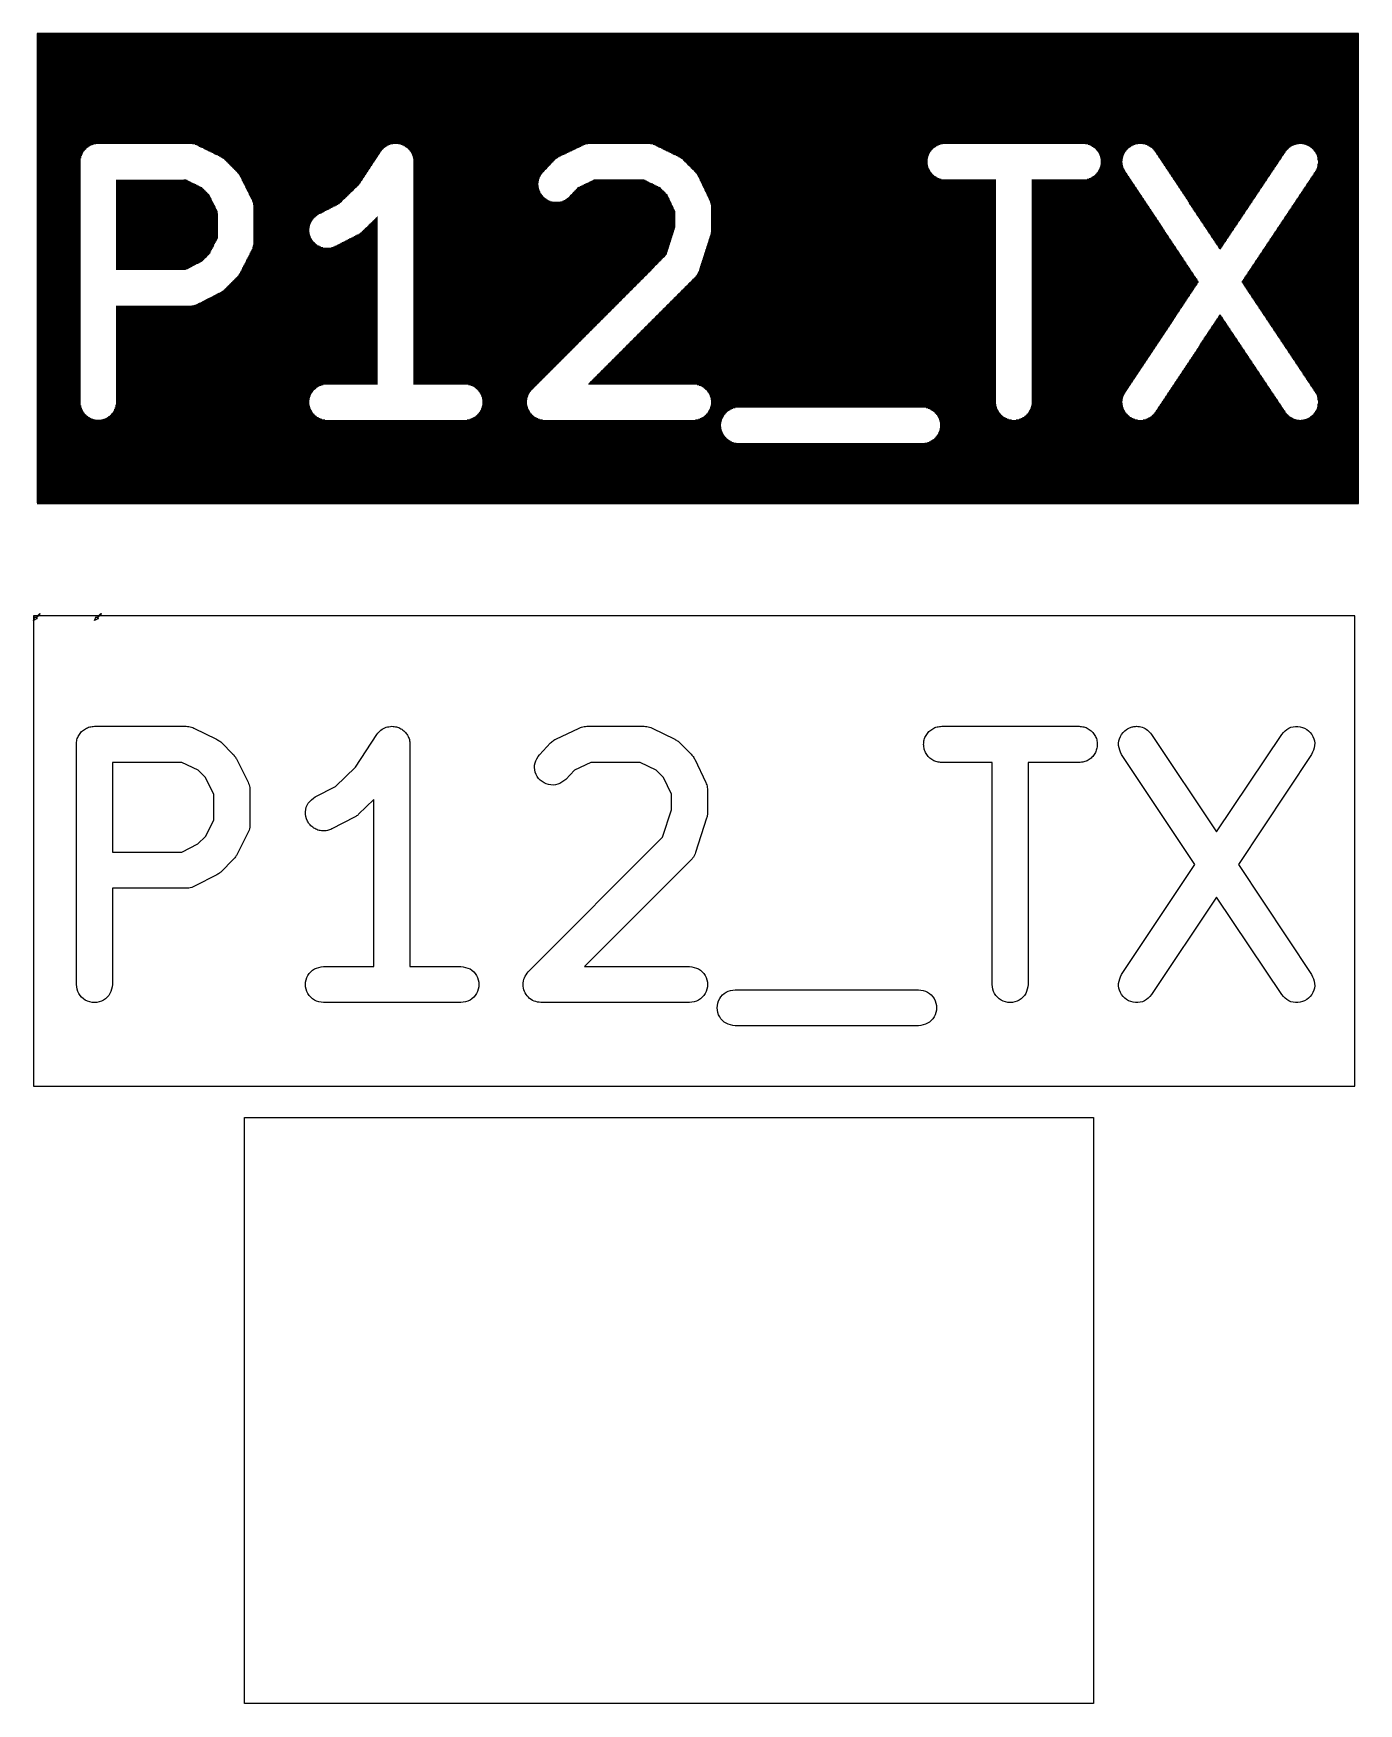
# Model space of a CAD drawing. Extents: x 0 to 5.51, y -4.5 to 2.44.
import ezdxf

# ---------------------------------------------------------------- set-up
doc = ezdxf.new("R2010")
doc.units = 0
doc.layers.get('0').update_dxf_attribs({"linetype": 'CONTINUOUS'})
doc.layers.add('Layer_1', color=7, linetype='CONTINUOUS')

msp = doc.modelspace()

# ---------------------------------------------------------------- linework, layer by layer
at = {"color": 7}
for points in [[(0, 0.018762), (0, -1.935641), (5.494754, -1.935641), (5.494754, 0.018762)], [(0.253731, -0.440124)], [(1.49035, -0.440124)], [(2.301151, -0.440124)], [(3.777031, -0.440124)], [(4.586285, -0.440124)], [(0.328661, -0.590502), (0.328661, -0.963608), (0.616499, -0.963608), (0.684195, -0.928983), (0.715719, -0.897461), (0.750341, -0.829765), (0.750341, -0.723311), (0.715203, -0.653548), (0.684713, -0.62306), (0.617535, -0.590502)], [(2.918168, -1.535146)]]:
    msp.add_lwpolyline(points, close=True, dxfattribs=at)
for points in [[(0.253731, -0.440124), (0.634586, -0.440124)], [(0.667659, -0.447876), (0.76171, -0.493868)], [(1.172022, -0.733128), (1.256253, -0.689722), (1.338936, -0.609624), (1.428336, -0.473716)], [(2.172477, -0.49335), (2.269111, -0.447361)], [(2.301151, -0.440124), (2.539896, -0.440124)], [(2.572453, -0.447876), (2.666505, -0.493868)], [(3.777031, -0.440124), (4.061249, -0.440124), (4.061767, -0.440124), (4.348056, -0.440124)], [(4.64933, -0.473716), (4.919596, -0.879374), (5.190381, -0.473716)], [(0.178798, -1.513444), (0.178798, -1.038538), (0.178798, -0.515572)], [(0.781865, -0.50782), (0.829922, -0.556398)], [(1.565796, -0.515054), (1.565796, -1.438514), (1.777667, -1.438514)], [(2.104265, -0.557945), (2.150257, -0.50937)], [(2.686657, -0.50782), (2.735232, -0.556398)], [(0.844392, -0.575516), (0.892452, -0.672153)], [(2.057755, -1.460732), (2.616375, -0.901594), (2.65255, -0.787909), (2.65255, -0.722793), (2.619995, -0.653032), (2.589504, -0.62306), (2.522327, -0.590502), (2.317689, -0.590502), (2.249477, -0.62306), (2.213303, -0.660784)], [(2.749702, -0.577066), (2.795694, -0.6737)], [(3.986319, -1.513444), (3.986319, -0.590502), (3.777031, -0.590502)], [(4.348056, -0.590502), (4.136182, -0.590502), (4.136182, -1.513444)], [(4.524786, -1.472103), (4.82968, -1.014248), (4.524786, -0.556913)], [(5.314919, -0.556913), (5.01003, -1.014248), (5.314919, -1.472103)], [(0.900204, -0.705742), (0.900204, -0.847853)], [(1.206129, -1.438514), (1.415933, -1.438514), (1.415933, -0.743982), (1.352372, -0.805475)], [(2.802928, -0.705742), (2.802928, -0.799793)], [(1.3348, -0.818396), (1.240752, -0.866456)], [(2.799311, -0.822529), (2.753319, -0.965157)], [(0.891936, -0.882475), (0.843877, -0.976527)], [(0.829922, -0.995129), (0.781865, -1.043189)], [(2.735232, -0.995129), (2.29185, -1.438514), (2.727998, -1.438514)], [(0.763262, -1.057141), (0.669209, -1.1052)], [(0.634586, -1.113468), (0.328661, -1.113468), (0.328661, -1.513444)], [(5.190381, -1.555304), (4.919596, -1.14964), (4.64933, -1.555304)], [(1.777667, -1.588377), (1.490866, -1.588377), (1.206129, -1.588377)], [(2.727998, -1.588377), (2.110463, -1.588377)], [(2.918168, -1.535146), (3.680396, -1.535146)], [(3.680396, -1.685009), (2.918168, -1.685009)]]:
    msp.add_lwpolyline(points, dxfattribs=at)
for points, knots in [([(0.178798, -0.515572), (0.179263, -0.508985), (0.180188, -0.495865), (0.187998, -0.47748), (0.199949, -0.461644), (0.215702, -0.449585), (0.234033, -0.441649), (0.247147, -0.440634), (0.253731, -0.440124)], [0, 0, 0, 0, 0.019696, 0.039228, 0.058925, 0.078621, 0.098153, 0.117849, 0.117849, 0.117849, 0.117849]), ([(0.634586, -0.440124), (0.638394, -0.440305), (0.645999, -0.440666), (0.657194, -0.44329), (0.664168, -0.446346), (0.667659, -0.447876)], [0, 0, 0, 0, 0.011422, 0.022812, 0.034234, 0.034234, 0.034234, 0.034234]), ([(1.428336, -0.473716), (1.433511, -0.467347), (1.443797, -0.454689), (1.465967, -0.44268), (1.482188, -0.44098), (1.49035, -0.440124)], [0, 0, 0, 0, 0.024469, 0.04863, 0.073099, 0.073099, 0.073099, 0.073099]), ([(1.49035, -0.440124), (1.496937, -0.440589), (1.510057, -0.441514), (1.528441, -0.449325), (1.544275, -0.461275), (1.556334, -0.477028), (1.56427, -0.495357), (1.565286, -0.50847), (1.565796, -0.515054)], [0, 0, 0, 0, 0.019695, 0.039227, 0.058922, 0.078618, 0.098149, 0.117844, 0.117844, 0.117844, 0.117844]), ([(2.269111, -0.447361), (2.272506, -0.44593), (2.279286, -0.443074), (2.290121, -0.440626), (2.297471, -0.440292), (2.301151, -0.440124)], [0, 0, 0, 0, 0.011038, 0.022047, 0.033085, 0.033085, 0.033085, 0.033085]), ([(2.539896, -0.440124), (2.543645, -0.440326), (2.551133, -0.440728), (2.562149, -0.443351), (2.569016, -0.446367), (2.572453, -0.447876)], [0, 0, 0, 0, 0.011251, 0.02247, 0.03372, 0.03372, 0.03372, 0.03372]), ([(3.777031, -0.590502), (3.770443, -0.590039), (3.757324, -0.589115), (3.738933, -0.581305), (3.723117, -0.569355), (3.710982, -0.553602), (3.70333, -0.53527), (3.700735, -0.515547), (3.703208, -0.495777), (3.710799, -0.477323), (3.722925, -0.461451), (3.738777, -0.449402), (3.757237, -0.441525), (3.770414, -0.440592), (3.777031, -0.440124)], [0, 0, 0, 0, 0.019696, 0.039229, 0.058925, 0.078621, 0.098154, 0.11785, 0.137633, 0.15725, 0.177033, 0.196815, 0.216432, 0.236215, 0.236215, 0.236215, 0.236215]), ([(4.348056, -0.440124), (4.354672, -0.440593), (4.367849, -0.441525), (4.386308, -0.449403), (4.402159, -0.461452), (4.414285, -0.477324), (4.421875, -0.495777), (4.424348, -0.515547), (4.421754, -0.535269), (4.414102, -0.553601), (4.401967, -0.569354), (4.386152, -0.581304), (4.367762, -0.589114), (4.354643, -0.590038), (4.348056, -0.590502)], [0, 0, 0, 0, 0.019782, 0.039399, 0.059181, 0.078964, 0.09858, 0.118363, 0.138058, 0.15759, 0.177286, 0.196982, 0.216514, 0.23621, 0.23621, 0.23621, 0.23621]), ([(4.524786, -0.556913), (4.519186, -0.544792), (4.50815, -0.520907), (4.516972, -0.480557), (4.537946, -0.456578), (4.557962, -0.445726), (4.571826, -0.441179), (4.581458, -0.440477), (4.586285, -0.440124)], [0, 0, 0, 0, 0.039141, 0.077124, 0.116264, 0.130739, 0.145147, 0.159622, 0.159622, 0.159622, 0.159622]), ([(4.586285, -0.440124), (4.594573, -0.440889), (4.611042, -0.442409), (4.633625, -0.454441), (4.644072, -0.467263), (4.64933, -0.473716)], [0, 0, 0, 0, 0.024813, 0.049304, 0.074117, 0.074117, 0.074117, 0.074117]), ([(5.190381, -0.473716), (5.199434, -0.463897), (5.217274, -0.444551), (5.257922, -0.4373), (5.29625, -0.450051), (5.322702, -0.480577), (5.331566, -0.520904), (5.320523, -0.544791), (5.314919, -0.556913)], [0, 0, 0, 0, 0.039141, 0.077124, 0.116264, 0.155404, 0.193387, 0.232527, 0.232527, 0.232527, 0.232527]), ([(0.76171, -0.493868), (0.764146, -0.495118), (0.769014, -0.497616), (0.775786, -0.502304), (0.779838, -0.505981), (0.781865, -0.50782)], [0, 0, 0, 0, 0.008208, 0.016403, 0.024611, 0.024611, 0.024611, 0.024611]), ([(2.150257, -0.50937), (2.152453, -0.507234), (2.15684, -0.502966), (2.164321, -0.497572), (2.169757, -0.494758), (2.172477, -0.49335)], [0, 0, 0, 0, 0.009182, 0.018348, 0.02753, 0.02753, 0.02753, 0.02753]), ([(2.666505, -0.493868), (2.66894, -0.495118), (2.673807, -0.497617), (2.680578, -0.502305), (2.68463, -0.505981), (2.686657, -0.50782)], [0, 0, 0, 0, 0.008207, 0.016402, 0.024609, 0.024609, 0.024609, 0.024609]), ([(0.829922, -0.556398), (0.831798, -0.558308), (0.835547, -0.562126), (0.840407, -0.568547), (0.843063, -0.573192), (0.844392, -0.575516)], [0, 0, 0, 0, 0.008027, 0.016042, 0.024069, 0.024069, 0.024069, 0.024069]), ([(2.213303, -0.660784), (2.202736, -0.668972), (2.181916, -0.685105), (2.140584, -0.685493), (2.104905, -0.666493), (2.08385, -0.631986), (2.081821, -0.5907), (2.096709, -0.568972), (2.104265, -0.557945)], [0, 0, 0, 0, 0.039175, 0.077189, 0.116364, 0.15554, 0.193556, 0.232732, 0.232732, 0.232732, 0.232732]), ([(2.735232, -0.556398), (2.737145, -0.558468), (2.740968, -0.562605), (2.745832, -0.569552), (2.748412, -0.57456), (2.749702, -0.577066)], [0, 0, 0, 0, 0.00845, 0.016887, 0.025337, 0.025337, 0.025337, 0.025337]), ([(0.892452, -0.672153), (0.894003, -0.675699), (0.8971, -0.682779), (0.899725, -0.694154), (0.900044, -0.701876), (0.900204, -0.705742)], [0, 0, 0, 0, 0.011594, 0.023154, 0.034748, 0.034748, 0.034748, 0.034748]), ([(2.795694, -0.6737), (2.797124, -0.677095), (2.799981, -0.683876), (2.802427, -0.694712), (2.802761, -0.702062), (2.802928, -0.705742)], [0, 0, 0, 0, 0.011039, 0.022048, 0.033087, 0.033087, 0.033087, 0.033087]), ([(1.240752, -0.866456), (1.234668, -0.869036), (1.222552, -0.874175), (1.202606, -0.875566), (1.183077, -0.872091), (1.165099, -0.863555), (1.149969, -0.850667), (1.134951, -0.828924), (1.128017, -0.795996), (1.13995, -0.756463), (1.161225, -0.740984), (1.172022, -0.733128)], [0, 0, 0, 0, 0.01971, 0.039256, 0.058965, 0.078675, 0.098221, 0.117931, 0.157067, 0.195046, 0.234182, 0.234182, 0.234182, 0.234182]), ([(1.352372, -0.805475), (1.350593, -0.807135), (1.347037, -0.810453), (1.341143, -0.814788), (1.336915, -0.817193), (1.3348, -0.818396)], [0, 0, 0, 0, 0.007296, 0.014584, 0.02188, 0.02188, 0.02188, 0.02188]), ([(2.802928, -0.799793), (2.802839, -0.802361), (2.802662, -0.807494), (2.801448, -0.815126), (2.800024, -0.82006), (2.799311, -0.822529)], [0, 0, 0, 0, 0.007704, 0.015398, 0.023103, 0.023103, 0.023103, 0.023103]), ([(0.900204, -0.847853), (0.900033, -0.851848), (0.899692, -0.859825), (0.896889, -0.871563), (0.893589, -0.878834), (0.891936, -0.882475)], [0, 0, 0, 0, 0.01198, 0.023921, 0.035901, 0.035901, 0.035901, 0.035901]), ([(2.753319, -0.965157), (2.751955, -0.968844), (2.74923, -0.976206), (2.743101, -0.986362), (2.737858, -0.992204), (2.735232, -0.995129)], [0, 0, 0, 0, 0.011777, 0.023519, 0.035296, 0.035296, 0.035296, 0.035296]), ([(0.843877, -0.976527), (0.842589, -0.97878), (0.840015, -0.983285), (0.83533, -0.989531), (0.831726, -0.993262), (0.829922, -0.995129)], [0, 0, 0, 0, 0.007783, 0.015556, 0.023339, 0.023339, 0.023339, 0.023339]), ([(0.669209, -1.1052), (0.665568, -1.106853), (0.658297, -1.110154), (0.646559, -1.112957), (0.638581, -1.113297), (0.634586, -1.113468)], [0, 0, 0, 0, 0.01198, 0.023921, 0.035901, 0.035901, 0.035901, 0.035901]), ([(0.781865, -1.043189), (0.779998, -1.044992), (0.776267, -1.048596), (0.770021, -1.05328), (0.765516, -1.055854), (0.763262, -1.057141)], [0, 0, 0, 0, 0.007783, 0.015555, 0.023337, 0.023337, 0.023337, 0.023337]), ([(1.206129, -1.588377), (1.192925, -1.586307), (1.166907, -1.582228), (1.13827, -1.552431), (1.127607, -1.513445), (1.138271, -1.474459), (1.166907, -1.444663), (1.192925, -1.440584), (1.206129, -1.438514)], [0, 0, 0, 0, 0.03917, 0.07718, 0.11635, 0.155519, 0.193528, 0.232697, 0.232697, 0.232697, 0.232697]), ([(1.777667, -1.438514), (1.790872, -1.440584), (1.81689, -1.444662), (1.845528, -1.474459), (1.856192, -1.513445), (1.845529, -1.552431), (1.816891, -1.582229), (1.790872, -1.586307), (1.777667, -1.588377)], [0, 0, 0, 0, 0.03917, 0.07718, 0.11635, 0.15552, 0.193532, 0.232702, 0.232702, 0.232702, 0.232702]), ([(2.727998, -1.438514), (2.741202, -1.440585), (2.767219, -1.444664), (2.795854, -1.47446), (2.806518, -1.513445), (2.795855, -1.55243), (2.767219, -1.582227), (2.741202, -1.586307), (2.727998, -1.588377)], [0, 0, 0, 0, 0.039168, 0.077177, 0.116345, 0.155514, 0.193523, 0.232692, 0.232692, 0.232692, 0.232692]), ([(0.328661, -1.513444), (0.326591, -1.526649), (0.322513, -1.552666), (0.292716, -1.581303), (0.253731, -1.591967), (0.214745, -1.581304), (0.184947, -1.552667), (0.180868, -1.526649), (0.178798, -1.513444)], [0, 0, 0, 0, 0.039169, 0.077178, 0.116347, 0.155517, 0.193527, 0.232697, 0.232697, 0.232697, 0.232697]), ([(2.110463, -1.588377), (2.100669, -1.587159), (2.081253, -1.584744), (2.056595, -1.567424), (2.040032, -1.542755), (2.034365, -1.513587), (2.039619, -1.483915), (2.051674, -1.468505), (2.057755, -1.460732)], [0, 0, 0, 0, 0.029228, 0.057943, 0.087171, 0.116399, 0.145114, 0.174342, 0.174342, 0.174342, 0.174342]), ([(4.136182, -1.513444), (4.134112, -1.526649), (4.130033, -1.552667), (4.100235, -1.581304), (4.061249, -1.591967), (4.022264, -1.581303), (3.992467, -1.552666), (3.988389, -1.526649), (3.986319, -1.513444)], [0, 0, 0, 0, 0.03917, 0.07718, 0.11635, 0.155519, 0.193528, 0.232697, 0.232697, 0.232697, 0.232697]), ([(4.64933, -1.555304), (4.640276, -1.565121), (4.622435, -1.584467), (4.581787, -1.591716), (4.543461, -1.578963), (4.517007, -1.54844), (4.508142, -1.508114), (4.519183, -1.484226), (4.524786, -1.472103)], [0, 0, 0, 0, 0.03914, 0.077123, 0.116263, 0.155402, 0.193385, 0.232524, 0.232524, 0.232524, 0.232524]), ([(5.314919, -1.472103), (5.320523, -1.484226), (5.331564, -1.508113), (5.322701, -1.548438), (5.29625, -1.578963), (5.257923, -1.591716), (5.217275, -1.584467), (5.199435, -1.565121), (5.190381, -1.555304)], [0, 0, 0, 0, 0.039139, 0.077121, 0.11626, 0.1554, 0.193383, 0.232523, 0.232523, 0.232523, 0.232523]), ([(2.918168, -1.685009), (2.904964, -1.682938), (2.878947, -1.678859), (2.850312, -1.649063), (2.839648, -1.610078), (2.850311, -1.571093), (2.878946, -1.541296), (2.904964, -1.537216), (2.918168, -1.535146)], [0, 0, 0, 0, 0.039168, 0.077177, 0.116345, 0.155514, 0.193523, 0.232692, 0.232692, 0.232692, 0.232692]), ([(3.680396, -1.535146), (3.6936, -1.537216), (3.719618, -1.541296), (3.748253, -1.571093), (3.758916, -1.610078), (3.748252, -1.649063), (3.719617, -1.678859), (3.6936, -1.682938), (3.680396, -1.685009)], [0, 0, 0, 0, 0.039169, 0.077178, 0.116347, 0.155516, 0.193524, 0.232692, 0.232692, 0.232692, 0.232692])]:
    msp.add_open_spline(points, degree=3, knots=knots, dxfattribs=at)
at = {"layer": 'Layer_1', "color": 4}
for points in [[(0.015327, 0.486036), (0.015327, 0.486036), (5.510083, 0.486036), (5.510083, 0.486036), (5.510083, 0.486036), (5.510083, 2.440439), (5.510083, 2.440439), (0.015327, 2.440439), (0.015327, 2.440439), (0.015327, 0.488576), (0.015327, 0.488576), (5.507543, 0.488576), (5.507543, 2.437899), (0.017867, 2.437899), (0.017867, 0.491116), (5.505003, 0.491116), (5.505003, 2.435359), (0.020407, 2.435359), (0.020407, 0.493656), (5.502463, 0.493656), (5.502463, 2.432819), (0.022947, 2.432819), (0.022947, 0.496196), (5.499923, 0.496196), (5.499923, 2.430279), (0.025487, 2.430279), (0.025487, 0.498736), (5.497383, 0.498736), (5.497383, 2.427739), (0.028027, 2.427739), (0.028027, 0.501276), (5.494843, 0.501276), (5.494843, 2.425199), (0.030567, 2.425199), (0.030567, 0.503816), (5.492303, 0.503816), (5.492303, 2.422659), (0.033107, 2.422659), (0.033107, 0.506356), (5.489763, 0.506356), (5.489763, 2.420119), (0.035647, 2.420119), (0.035647, 0.508896), (5.487223, 0.508896), (5.487223, 2.417579), (0.038187, 2.417579), (0.038187, 0.511436), (5.484683, 0.511436), (5.484683, 2.415039), (0.040727, 2.415039), (0.040727, 0.513976), (5.482143, 0.513976), (5.482143, 2.412499), (0.043267, 2.412499), (0.043267, 0.516516), (5.479603, 0.516516), (5.479603, 2.409959), (0.045807, 2.409959), (0.045807, 0.519056), (5.477063, 0.519056), (5.477063, 2.407419), (0.048347, 2.407419), (0.048347, 0.521596), (5.474523, 0.521596), (5.474523, 2.404879), (0.050887, 2.404879), (0.050887, 0.524136), (5.471983, 0.524136), (5.471983, 2.402339), (0.053427, 2.402339), (0.053427, 0.526676), (5.469443, 0.526676), (5.469443, 2.399799), (0.055967, 2.399799), (0.055967, 0.529216), (5.466903, 0.529216), (5.466903, 2.397259), (0.058507, 2.397259), (0.058507, 0.531756), (5.464363, 0.531756), (5.464363, 2.394719), (0.061047, 2.394719), (0.061047, 0.534296), (5.461823, 0.534296), (5.461823, 2.392179), (0.063587, 2.392179), (0.063587, 0.536836), (5.459283, 0.536836), (5.459283, 2.389639), (0.066127, 2.389639), (0.066127, 0.539376), (5.456743, 0.539376), (5.456743, 2.387099), (0.068667, 2.387099), (0.068667, 0.541916), (5.454203, 0.541916), (5.454203, 2.384559), (0.071207, 2.384559), (0.071207, 0.544456), (5.451663, 0.544456), (5.451663, 2.382019), (0.073747, 2.382019), (0.073747, 0.546996), (5.449123, 0.546996), (5.449123, 2.379479), (0.076287, 2.379479), (0.076287, 0.549536), (5.446583, 0.549536), (5.446583, 2.376939), (0.078827, 2.376939), (0.078827, 0.552076), (5.444043, 0.552076), (5.444043, 2.374399), (0.081367, 2.374399), (0.081367, 0.554616), (5.441503, 0.554616), (5.441503, 2.371859), (0.083907, 2.371859), (0.083907, 0.557156), (5.438963, 0.557156), (5.438963, 2.369319), (0.086447, 2.369319), (0.086447, 0.559696), (5.436423, 0.559696), (5.436423, 2.366779), (0.088987, 2.366779), (0.088987, 0.562236), (5.433883, 0.562236), (5.433883, 2.364239), (0.091527, 2.364239), (0.091527, 0.564776), (5.431343, 0.564776), (5.431343, 2.361699), (0.094067, 2.361699), (0.094067, 0.567316), (5.428803, 0.567316), (5.428803, 2.359159), (0.096607, 2.359159), (0.096607, 0.569856), (5.426263, 0.569856), (5.426263, 2.356619), (0.099147, 2.356619), (0.099147, 0.572396), (5.423723, 0.572396), (5.423723, 2.354079), (0.101687, 2.354079), (0.101687, 0.574936), (5.421183, 0.574936), (5.421183, 2.351539), (0.104227, 2.351539), (0.104227, 0.577476), (5.418643, 0.577476), (5.418643, 2.348999), (0.106767, 2.348999), (0.106767, 0.580016), (5.416103, 0.580016), (5.416103, 2.346459), (0.109307, 2.346459), (0.109307, 0.582556), (5.413563, 0.582556), (5.413563, 2.343919), (0.111847, 2.343919), (0.111847, 0.585096), (5.411023, 0.585096), (5.411023, 2.341379), (0.114387, 2.341379), (0.114387, 0.587636), (5.408483, 0.587636), (5.408483, 2.338839), (0.116927, 2.338839), (0.116927, 0.590176), (5.405943, 0.590176), (5.405943, 2.336299), (0.119467, 2.336299), (0.119467, 0.592716), (5.403403, 0.592716), (5.403403, 2.333759), (0.122007, 2.333759), (0.122007, 0.595256), (5.400863, 0.595256), (5.400863, 2.331219), (0.124547, 2.331219), (0.124547, 0.597796), (5.398323, 0.597796), (5.398323, 2.328679), (0.127087, 2.328679), (0.127087, 0.600336), (5.395783, 0.600336), (5.395783, 2.326139), (0.129627, 2.326139), (0.129627, 0.602876), (5.393243, 0.602876), (5.393243, 2.323599), (0.132167, 2.323599), (0.132167, 0.605416), (5.390703, 0.605416), (5.390703, 2.321059), (0.134707, 2.321059), (0.134707, 0.607956), (5.388163, 0.607956), (5.388163, 2.318519), (0.137247, 2.318519), (0.137247, 0.610496), (5.385623, 0.610496), (5.385623, 2.315979), (0.139787, 2.315979), (0.139787, 0.613036), (5.383083, 0.613036), (5.383083, 2.313439), (0.142327, 2.313439), (0.142327, 0.615576), (5.380543, 0.615576), (5.380543, 2.310899), (0.144867, 2.310899), (0.144867, 0.618116), (5.378003, 0.618116), (5.378003, 2.308359), (0.147407, 2.308359), (0.147407, 0.620656), (5.375463, 0.620656), (5.375463, 2.305819), (0.149947, 2.305819), (0.149947, 0.623196), (5.372923, 0.623196), (5.372923, 2.303279), (0.152487, 2.303279), (0.152487, 0.625736), (5.370383, 0.625736), (5.370383, 2.300739), (0.155027, 2.300739), (0.155027, 0.628276), (5.367843, 0.628276), (5.367843, 2.298199), (0.157567, 2.298199), (0.157567, 0.630816), (5.365303, 0.630816), (5.365303, 2.295659), (0.160107, 2.295659), (0.160107, 0.633356), (5.362763, 0.633356), (5.362763, 2.293119), (0.162647, 2.293119), (0.162647, 0.635896), (5.360223, 0.635896), (5.360223, 2.290579), (0.165187, 2.290579), (0.165187, 0.638436), (5.357683, 0.638436), (5.357683, 2.288039), (0.167727, 2.288039), (0.167727, 0.640976), (5.355143, 0.640976), (5.355143, 2.285499), (0.170267, 2.285499), (0.170267, 0.643516), (5.352603, 0.643516), (5.352603, 2.282959), (0.172807, 2.282959), (0.172807, 0.646056), (5.350063, 0.646056), (5.350063, 2.280419), (0.175347, 2.280419), (0.175347, 0.648596), (5.347523, 0.648596), (5.347523, 2.277879), (0.177887, 2.277879), (0.177887, 0.651136), (5.344983, 0.651136), (5.344983, 2.275339), (0.180427, 2.275339), (0.180427, 0.653676), (5.342443, 0.653676), (5.342443, 0.900452)], [(5.342443, 1.913897), (5.342443, 2.272799), (0.182967, 2.272799), (0.182967, 0.656216), (5.339903, 0.656216), (5.339903, 0.887277)], [(5.339903, 1.927064), (5.339903, 2.270259), (0.185507, 2.270259), (0.185507, 0.658756), (5.337363, 0.658756), (5.337363, 0.879896)], [(5.337363, 1.934445), (5.337363, 2.267719), (0.188047, 2.267719), (0.188047, 0.661296), (5.334823, 0.661296), (5.334823, 0.874272)], [(5.334823, 1.940066), (5.334823, 2.265179), (0.190587, 2.265179), (0.190587, 0.663836), (5.332283, 0.663836), (5.332283, 0.869632)], [(5.332283, 1.944707), (5.332283, 2.262639), (0.193127, 2.262639), (0.193127, 0.666376), (5.329743, 0.666376), (5.329743, 0.865652)], [(5.329743, 1.948687), (5.329743, 2.260099), (0.195667, 2.260099), (0.195667, 1.921682)], [(5.327203, 1.952182), (5.327203, 2.257559), (0.198207, 2.257559), (0.198207, 1.930955)], [(5.324663, 1.955294), (5.324663, 2.255019), (0.200747, 2.255019), (0.200747, 1.937361)], [(5.322123, 1.958093), (5.322123, 2.252479), (0.203287, 2.252479), (0.203287, 1.942472)], [(5.319583, 1.960628), (5.319583, 2.249939), (0.205827, 2.249939), (0.205827, 1.946777)], [(5.317043, 1.962934), (5.317043, 2.247399), (0.208367, 2.247399), (0.208367, 1.950521)], [(5.314503, 1.965042), (5.314503, 2.244859), (0.210907, 2.244859), (0.210907, 1.953833)], [(5.311963, 1.96697), (5.311963, 2.242319), (0.213447, 2.242319), (0.213447, 1.956797)], [(5.309423, 1.968738), (5.309423, 2.239779), (0.215987, 2.239779), (0.215987, 1.959477)], [(5.306883, 1.970351), (5.306883, 2.237239), (0.218527, 2.237239), (0.218527, 1.96191)], [(5.304343, 1.971824), (5.304343, 2.234699), (0.221067, 2.234699), (0.221067, 1.96413)], [(5.301803, 1.973173), (5.301803, 2.232159), (0.223607, 2.232159), (0.223607, 1.966157)], [(5.299263, 1.974397), (5.299263, 2.229619), (0.226147, 2.229619), (0.226147, 1.968014)], [(5.296723, 1.97551), (5.296723, 2.227079), (0.228687, 2.227079), (0.228687, 1.969713)], [(5.294183, 1.97651), (5.294183, 2.224539), (0.231227, 2.224539), (0.231227, 1.97127)], [(5.291643, 1.977407), (5.291643, 2.221999), (0.233767, 2.221999), (0.233767, 1.972693)], [(5.289103, 1.978202), (5.289103, 2.219459), (0.236307, 2.219459), (0.236307, 1.973988)], [(5.286563, 1.978898), (5.286563, 2.216919), (0.238847, 2.216919), (0.238847, 1.975167)], [(5.284023, 1.979497), (5.284023, 2.214379), (0.241387, 2.214379), (0.241387, 1.976233)], [(5.281483, 1.980008), (5.281483, 2.211839), (0.243927, 2.211839), (0.243927, 1.977191)], [(5.278943, 1.980424), (5.278943, 2.209299), (0.246467, 2.209299), (0.246467, 1.978047)], [(5.276403, 1.980752), (5.276403, 2.206759), (0.249007, 2.206759), (0.249007, 1.978801)], [(5.273863, 1.980991), (5.273863, 2.204219), (0.251547, 2.204219), (0.251547, 1.979462)], [(5.271323, 1.981146), (5.271323, 2.201679), (0.254087, 2.201679), (0.254087, 1.980028)], [(5.268783, 1.981212), (5.268783, 2.199139), (0.256627, 2.199139), (0.256627, 1.980503)], [(5.266243, 1.981192), (5.266243, 2.196599), (0.259167, 2.196599), (0.259167, 1.980887)], [(5.263703, 1.981087), (5.263703, 2.194059), (0.261707, 2.194059), (0.261707, 1.981184)], [(5.261163, 1.980897), (5.261163, 2.191519), (0.264247, 2.191519), (0.264247, 1.981392)], [(5.258623, 1.980618), (5.258623, 2.188979), (0.266787, 2.188979), (0.266787, 1.981517)], [(5.256083, 1.980252), (5.256083, 2.186439), (0.269327, 2.186439), (0.269327, 1.981552)], [(5.253543, 1.979797), (5.253543, 2.183899), (0.271867, 2.183899), (0.271867, 1.981552)], [(5.251003, 1.979254), (5.251003, 2.181359), (0.274407, 2.181359), (0.274407, 1.981552)], [(5.248463, 1.978616), (5.248463, 2.178819), (0.276947, 2.178819), (0.276947, 1.981552)], [(5.245923, 1.977882), (5.245923, 2.176279), (0.279487, 2.176279), (0.279487, 1.981552)], [(5.243383, 1.977051), (5.243383, 2.173739), (0.282027, 2.173739), (0.282027, 1.981552)], [(5.240843, 1.976119), (5.240843, 2.171199), (0.284567, 2.171199), (0.284567, 1.981552)], [(5.238303, 1.97508), (5.238303, 2.168659), (0.287107, 2.168659), (0.287107, 1.981552)], [(5.235763, 1.973932), (5.235763, 2.166119), (0.289647, 2.166119), (0.289647, 1.981552)], [(5.233223, 1.972665), (5.233223, 2.163579), (0.292187, 2.163579), (0.292187, 1.981552)], [(5.230683, 1.971275), (5.230683, 2.161039), (0.294727, 2.161039), (0.294727, 1.981552)], [(5.228143, 1.969754), (5.228143, 2.158499), (0.297267, 2.158499), (0.297267, 1.981552)], [(5.225603, 1.96809), (5.225603, 2.155959), (0.299807, 2.155959), (0.299807, 1.981552)], [(5.223063, 1.966269), (5.223063, 2.153419), (0.302347, 2.153419), (0.302347, 1.981552)], [(5.220523, 1.964283), (5.220523, 2.150879), (0.304887, 2.150879), (0.304887, 1.981552)], [(5.217983, 1.962106), (5.217983, 2.148339), (0.307427, 2.148339), (0.307427, 1.981552)], [(5.215443, 1.959721), (5.215443, 2.145799), (0.309967, 2.145799), (0.309967, 1.981552)], [(5.212903, 1.957095), (5.212903, 2.143259), (0.312507, 2.143259), (0.312507, 1.981552)], [(5.210363, 1.954191), (5.210363, 2.140719), (0.315047, 2.140719), (0.315047, 1.981552)], [(5.207823, 1.950955), (5.207823, 2.138179), (0.317587, 2.138179), (0.317587, 1.981552)], [(5.205283, 1.947321), (5.205283, 2.135639), (0.320127, 2.135639), (0.320127, 1.981552)], [(5.202743, 1.943516), (5.202743, 2.133099), (0.322667, 2.133099), (0.322667, 1.981552)], [(5.200203, 1.939711), (5.200203, 2.130559), (0.325207, 2.130559), (0.325207, 1.981552)], [(5.197663, 1.935906), (5.197663, 2.128019), (0.327747, 2.128019), (0.327747, 1.981552)], [(5.195123, 1.932101), (5.195123, 2.125479), (0.330287, 2.125479), (0.330287, 1.981552)], [(5.192583, 1.928296), (5.192583, 2.122939), (0.332827, 2.122939), (0.332827, 1.981552)], [(5.190043, 1.924491), (5.190043, 2.120399), (0.335367, 2.120399), (0.335367, 1.981552)], [(5.187503, 1.920686), (5.187503, 2.117859), (0.337907, 2.117859), (0.337907, 1.981552)], [(5.184963, 1.916881), (5.184963, 2.115319), (0.340447, 2.115319), (0.340447, 1.981552)], [(5.182423, 1.913076), (5.182423, 2.112779), (0.342987, 2.112779), (0.342987, 1.981552)], [(5.179883, 1.909269), (5.179883, 2.110239), (0.345527, 2.110239), (0.345527, 1.981552)], [(5.177343, 1.905464), (5.177343, 2.107699), (0.348067, 2.107699), (0.348067, 1.981552)], [(5.174803, 1.901659), (5.174803, 2.105159), (0.350607, 2.105159), (0.350607, 1.981552)], [(5.172263, 1.897854), (5.172263, 2.102619), (0.353147, 2.102619), (0.353147, 1.981552)], [(5.169723, 1.894049), (5.169723, 2.100079), (0.355687, 2.100079), (0.355687, 1.981552)], [(5.167183, 1.890244), (5.167183, 2.097539), (0.358227, 2.097539), (0.358227, 1.981552)], [(5.164643, 1.886439), (5.164643, 2.094999), (0.360767, 2.094999), (0.360767, 1.981552)], [(5.162103, 1.882634), (5.162103, 2.092459), (0.363307, 2.092459), (0.363307, 1.981552)], [(5.159563, 1.87883), (5.159563, 2.089919), (0.365847, 2.089919), (0.365847, 1.981552)], [(5.157023, 1.875025), (5.157023, 2.087379), (0.368387, 2.087379), (0.368387, 1.981552)], [(5.154483, 1.87122), (5.154483, 2.084839), (0.370927, 2.084839), (0.370927, 1.981552)], [(5.151943, 1.867415), (5.151943, 2.082299), (0.373467, 2.082299), (0.373467, 1.981552)], [(5.149403, 1.863607), (5.149403, 2.079759), (0.376007, 2.079759), (0.376007, 1.981552)], [(5.146863, 1.859802), (5.146863, 2.077219), (0.378547, 2.077219), (0.378547, 1.981552)], [(5.144323, 1.855998), (5.144323, 2.074679), (0.381087, 2.074679), (0.381087, 1.981552)], [(5.141783, 1.852193), (5.141783, 2.072139), (0.383627, 2.072139), (0.383627, 1.981552)], [(5.139243, 1.848388), (5.139243, 2.069599), (0.386167, 2.069599), (0.386167, 1.981552)], [(5.136703, 1.844583), (5.136703, 2.067059), (0.388707, 2.067059), (0.388707, 1.981552)], [(5.134163, 1.840778), (5.134163, 2.064519), (0.391247, 2.064519), (0.391247, 1.981552)], [(5.131623, 1.836973), (5.131623, 2.061979), (0.393787, 2.061979), (0.393787, 1.981552)], [(5.129083, 1.833168), (5.129083, 2.059439), (0.396327, 2.059439), (0.396327, 1.981552)], [(5.126543, 1.829363), (5.126543, 2.056899), (0.398867, 2.056899), (0.398867, 1.981552)], [(5.124003, 1.825558), (5.124003, 2.054359), (0.401407, 2.054359), (0.401407, 1.981552)], [(5.121463, 1.821751), (5.121463, 2.051819), (0.403947, 2.051819), (0.403947, 1.981552)], [(5.118923, 1.817946), (5.118923, 2.049279), (0.406487, 2.049279), (0.406487, 1.981552)], [(5.116383, 1.814141), (5.116383, 2.046739), (0.409027, 2.046739), (0.409027, 1.981552)], [(5.113843, 1.810336), (5.113843, 2.044199), (0.411567, 2.044199), (0.411567, 1.981552)], [(5.111303, 1.806531), (5.111303, 2.041659), (0.414107, 2.041659), (0.414107, 1.981552)], [(5.108763, 1.802726), (5.108763, 2.039119), (0.416647, 2.039119), (0.416647, 1.981552)], [(5.106223, 1.798921), (5.106223, 2.036579), (0.419187, 2.036579), (0.419187, 1.981552)], [(5.103683, 1.795116), (5.103683, 2.034039), (0.421727, 2.034039), (0.421727, 1.981552)], [(5.101143, 1.791311), (5.101143, 2.031499), (0.424267, 2.031499), (0.424267, 1.981552)], [(5.098603, 1.787506), (5.098603, 2.028959), (0.426807, 2.028959), (0.426807, 1.981552)], [(5.096063, 1.783701), (5.096063, 2.026419), (0.429347, 2.026419), (0.429347, 1.981552)], [(5.093523, 1.779897), (5.093523, 2.023879), (0.431887, 2.023879), (0.431887, 1.981552)], [(5.090983, 1.776089), (5.090983, 2.021339), (0.434427, 2.021339), (0.434427, 1.981552)], [(5.088443, 1.772284), (5.088443, 2.018799), (0.436967, 2.018799), (0.436967, 1.981552)], [(5.085903, 1.768479), (5.085903, 2.016259), (0.439507, 2.016259), (0.439507, 1.981552)], [(5.083363, 1.764674), (5.083363, 2.013719), (0.442047, 2.013719), (0.442047, 1.981552)], [(5.080823, 1.760869), (5.080823, 2.011179), (0.444587, 2.011179), (0.444587, 1.981552)], [(5.078283, 1.757065), (5.078283, 2.008639), (0.447127, 2.008639), (0.447127, 1.981552)], [(5.075743, 1.75326), (5.075743, 2.006099), (0.449667, 2.006099), (0.449667, 1.981552)], [(5.073203, 1.749455), (5.073203, 2.003559), (0.452207, 2.003559), (0.452207, 1.981552)], [(5.070663, 1.74565), (5.070663, 2.001019), (0.454747, 2.001019), (0.454747, 1.981552)], [(5.068123, 1.741845), (5.068123, 1.998479), (0.457287, 1.998479), (0.457287, 1.981552)], [(5.065583, 1.73804), (5.065583, 1.995939), (0.459827, 1.995939), (0.459827, 1.981552)], [(5.063043, 1.734232), (5.063043, 1.993399), (0.462367, 1.993399), (0.462367, 1.981552)], [(5.060503, 1.730428), (5.060503, 1.990859), (0.464907, 1.990859), (0.464907, 1.981552)], [(5.057963, 1.726623), (5.057963, 1.988319), (0.467447, 1.988319), (0.467447, 1.981552)], [(5.055423, 1.722818), (5.055423, 1.985779), (0.469987, 1.985779), (0.469987, 1.981552)], [(5.052883, 1.719013), (5.052883, 1.983239), (0.472527, 1.983239), (0.472527, 1.981552)], [(1.4949, 1.980699), (0.661061, 1.980699)], [(1.483886, 1.978159), (0.672085, 1.978159)], [(1.476957, 1.975619), (0.679016, 1.975619)], [(1.471565, 1.973079), (0.684462, 1.973079)], [(1.467072, 1.970539), (0.689656, 1.970539)], [(1.46319, 1.967999), (0.694851, 1.967999)], [(1.459772, 1.965459), (0.700045, 1.965459)], [(1.456719, 1.962919), (0.705239, 1.962919)], [(1.453968, 1.960379), (0.710434, 1.960379)], [(1.451471, 1.957839), (0.715625, 1.957839)], [(1.449198, 1.955299), (0.72082, 1.955299)], [(1.44712, 1.952759), (0.726014, 1.952759)], [(1.445217, 1.950219), (0.731208, 1.950219)], [(1.443478, 1.947679), (0.736403, 1.947679)], [(1.441806, 1.945139), (0.741597, 1.945139)], [(2.3053, 1.980699), (1.517409, 1.980699)], [(2.294276, 1.978159), (1.528425, 1.978159)], [(2.287344, 1.975619), (1.535357, 1.975619)], [(2.28184, 1.973079), (1.540749, 1.973079)], [(2.276501, 1.970539), (1.545245, 1.970539)], [(2.271164, 1.967999), (1.549124, 1.967999)], [(2.265828, 1.965459), (1.552543, 1.965459)], [(2.260491, 1.962919), (1.555596, 1.962919)], [(2.255155, 1.960379), (1.558347, 1.960379)], [(2.249816, 1.957839), (1.560843, 1.957839)], [(2.244479, 1.955299), (1.563119, 1.955299)], [(2.239143, 1.952759), (1.565197, 1.952759)], [(2.233806, 1.950219), (1.567097, 1.950219)], [(2.228467, 1.947679), (1.568839, 1.947679)], [(2.223131, 1.945139), (1.570432, 1.945139)], [(3.780623, 1.980699), (2.565868, 1.980699)], [(3.769599, 1.978159), (2.576892, 1.978159)], [(3.762665, 1.975619), (2.5838, 1.975619)], [(3.75728, 1.973079), (2.589261, 1.973079)], [(3.752784, 1.970539), (2.594443, 1.970539)], [(3.748898, 1.967999), (2.59965, 1.967999)], [(3.745495, 1.965459), (2.604832, 1.965459)], [(3.742421, 1.962919), (2.610039, 1.962919)], [(3.739678, 1.960379), (2.61522, 1.960379)], [(3.737189, 1.957839), (2.620427, 1.957839)], [(3.734903, 1.955299), (2.625609, 1.955299)], [(3.73282, 1.952759), (2.630816, 1.952759)], [(3.73094, 1.950219), (2.635997, 1.950219)], [(3.729188, 1.947679), (2.641204, 1.947679)], [(3.727588, 1.945139), (2.646386, 1.945139)], [(4.591543, 1.980699), (4.375135, 1.980699)], [(4.580545, 1.978159), (4.386133, 1.978159)], [(4.573611, 1.975619), (4.393068, 1.975619)], [(4.568226, 1.973079), (4.398452, 1.973079)], [(4.56373, 1.970539), (4.402948, 1.970539)], [(4.559844, 1.967999), (4.406834, 1.967999)], [(4.55639, 1.965459), (4.410263, 1.965459)], [(4.553316, 1.962919), (4.413311, 1.962919)], [(4.550522, 1.960379), (4.416055, 1.960379)], [(4.548008, 1.957839), (4.418544, 1.957839)], [(4.545696, 1.955299), (4.42083, 1.955299)], [(4.543613, 1.952759), (4.422913, 1.952759)], [(4.541708, 1.950219), (4.424818, 1.950219)], [(4.539956, 1.947679), (4.426545, 1.947679)], [(4.53833, 1.945139), (4.428145, 1.945139)], [(5.050343, 1.715208), (5.050343, 1.980699), (4.613413, 1.980699)], [(5.047803, 1.711403), (5.047803, 1.978159), (4.624436, 1.978159)], [(5.045263, 1.707598), (5.045263, 1.975619), (4.63137, 1.975619)], [(5.042723, 1.703793), (5.042723, 1.973079), (4.636755, 1.973079)], [(5.040183, 1.699988), (5.040183, 1.970539), (4.641251, 1.970539)], [(5.037643, 1.696183), (5.037643, 1.967999), (4.645137, 1.967999)], [(5.035103, 1.692378), (5.035103, 1.965459), (4.648541, 1.965459)], [(5.032563, 1.688571), (5.032563, 1.962919), (4.651614, 1.962919)], [(5.030023, 1.684766), (5.030023, 1.960379), (4.654357, 1.960379)], [(5.027483, 1.680961), (5.027483, 1.957839), (4.656847, 1.957839)], [(5.024943, 1.677156), (5.024943, 1.955299), (4.659133, 1.955299)], [(5.022403, 1.673351), (5.022403, 1.952759), (4.66119, 1.952759)], [(5.019863, 1.669546), (5.019863, 1.950219), (4.663095, 1.950219)], [(5.017323, 1.665741), (5.017323, 1.947679), (4.664848, 1.947679)], [(5.014783, 1.661936), (5.014783, 1.945139), (4.666549, 1.945139)], [(1.440135, 1.942599), (0.746791, 1.942599)], [(1.438466, 1.940059), (0.751985, 1.940059)], [(1.436795, 1.937519), (0.75718, 1.937519)], [(1.435123, 1.934979), (0.762374, 1.934979)], [(1.433452, 1.932439), (0.767568, 1.932439)], [(1.431781, 1.929899), (0.772763, 1.929899)], [(1.430112, 1.927359), (0.777972, 1.927359)], [(1.428441, 1.924819), (0.782722, 1.924819)], [(1.426769, 1.922279), (0.786783, 1.922279)], [(1.425098, 1.919739), (0.790339, 1.919739)], [(1.423427, 1.917199), (0.793504, 1.917199)], [(1.421758, 1.914659), (0.796352, 1.914659)], [(1.420087, 1.912119), (0.798912, 1.912119)], [(1.418415, 1.909579), (0.801424, 1.909579)], [(1.416744, 1.907039), (0.803936, 1.907039)], [(1.415073, 1.904499), (0.806451, 1.904499)], [(1.413404, 1.901959), (0.808963, 1.901959)], [(1.411733, 1.899419), (0.811475, 1.899419)], [(1.410061, 1.896879), (0.813987, 1.896879)], [(1.40839, 1.894339), (0.816501, 1.894339)], [(1.406719, 1.891799), (0.819014, 1.891799)], [(1.40505, 1.889259), (0.821526, 1.889259)], [(1.403379, 1.886719), (0.824038, 1.886719)], [(1.401707, 1.884179), (0.826552, 1.884179)], [(1.400036, 1.881639), (0.829064, 1.881639)], [(1.398365, 1.879099), (0.831576, 1.879099)], [(1.396696, 1.876559), (0.834091, 1.876559)], [(2.217794, 1.942599), (1.57189, 1.942599)], [(2.212457, 1.940059), (1.573221, 1.940059)], [(2.207118, 1.937519), (1.57443, 1.937519)], [(2.201782, 1.934979), (1.575525, 1.934979)], [(2.196445, 1.932439), (1.576513, 1.932439)], [(2.191109, 1.929899), (1.577394, 1.929899)], [(2.185831, 1.927359), (1.578176, 1.927359)], [(2.181238, 1.924819), (1.578862, 1.924819)], [(2.177289, 1.922279), (1.579454, 1.922279)], [(2.173819, 1.919739), (1.579954, 1.919739)], [(2.17072, 1.917199), (1.580363, 1.917199)], [(2.167934, 1.914659), (1.580683, 1.914659)], [(2.165406, 1.912119), (1.580914, 1.912119)], [(2.163001, 1.909579), (1.581062, 1.909579)], [(2.160596, 1.907039), (1.58112, 1.907039)], [(2.15819, 1.904499), (1.581123, 1.904499)], [(2.155788, 1.901959), (1.581123, 1.901959)], [(2.153382, 1.899419), (1.581123, 1.899419)], [(2.150977, 1.896879), (1.581123, 1.896879)], [(2.148571, 1.894339), (1.581123, 1.894339)], [(2.146166, 1.891799), (1.581123, 1.891799)], [(2.143763, 1.889259), (1.581123, 1.889259)], [(2.141358, 1.886719), (1.581123, 1.886719)], [(2.138952, 1.884179), (1.581123, 1.884179)], [(2.136547, 1.881639), (1.581123, 1.881639)], [(2.134142, 1.879099), (1.581123, 1.879099)], [(2.131736, 1.876559), (1.581123, 1.876559)], [(3.72614, 1.942599), (2.651593, 1.942599)], [(3.724819, 1.940059), (2.656775, 1.940059)], [(3.7236, 1.937519), (2.661982, 1.937519)], [(3.722508, 1.934979), (2.667163, 1.934979)], [(3.721517, 1.932439), (2.67237, 1.932439)], [(3.720628, 1.929899), (2.677552, 1.929899)], [(3.719841, 1.927359), (2.682759, 1.927359)], [(3.719155, 1.924819), (2.687509, 1.924819)], [(3.718571, 1.922279), (2.691573, 1.922279)], [(3.718088, 1.919739), (2.695129, 1.919739)], [(3.717656, 1.917199), (2.698304, 1.917199)], [(3.717351, 1.914659), (2.701148, 1.914659)], [(3.717123, 1.912119), (2.703714, 1.912119)], [(3.71697, 1.909579), (2.706254, 1.909579)], [(3.71692, 1.907039), (2.708794, 1.907039)], [(3.71692, 1.904499), (2.711334, 1.904499)], [(3.717021, 1.901959), (2.713874, 1.901959)], [(3.717224, 1.899419), (2.716414, 1.899419)], [(3.717478, 1.896879), (2.718954, 1.896879)], [(3.717859, 1.894339), (2.721494, 1.894339)], [(3.718291, 1.891799), (2.724034, 1.891799)], [(3.71885, 1.889259), (2.726574, 1.889259)], [(3.719485, 1.886719), (2.729114, 1.886719)], [(3.720196, 1.884179), (2.731654, 1.884179)], [(3.721034, 1.881639), (2.734194, 1.881639)], [(3.721974, 1.879099), (2.736734, 1.879099)], [(3.723016, 1.876559), (2.739274, 1.876559)], [(4.536882, 1.942599), (4.429593, 1.942599)], [(4.535536, 1.940059), (4.430939, 1.940059)], [(4.534317, 1.937519), (4.432133, 1.937519)], [(4.533682, 1.876559), (4.432742, 1.876559)], [(4.533225, 1.934979), (4.433225, 1.934979)], [(4.532641, 1.879099), (4.433784, 1.879099)], [(4.532234, 1.932439), (4.434216, 1.932439)], [(4.531701, 1.881639), (4.434698, 1.881639)], [(4.531345, 1.929899), (4.435105, 1.929899)], [(4.530863, 1.884179), (4.435536, 1.884179)], [(4.530558, 1.927359), (4.435892, 1.927359)], [(4.530126, 1.886719), (4.436273, 1.886719)], [(4.529847, 1.924819), (4.436578, 1.924819)], [(4.529491, 1.889259), (4.436908, 1.889259)], [(4.529262, 1.922279), (4.437162, 1.922279)], [(4.528932, 1.891799), (4.437441, 1.891799)], [(4.528754, 1.919739), (4.43767, 1.919739)], [(4.528475, 1.894339), (4.437899, 1.894339)], [(4.528323, 1.917199), (4.438076, 1.917199)], [(4.528119, 1.896879), (4.438254, 1.896879)], [(4.527992, 1.914659), (4.438381, 1.914659)], [(4.52784, 1.899419), (4.438534, 1.899419)], [(4.527764, 1.912119), (4.438635, 1.912119)], [(4.527662, 1.901959), (4.438711, 1.901959)], [(4.527611, 1.909579), (4.438762, 1.909579)], [(4.527561, 1.904499), (4.438813, 1.904499)], [(4.527535, 1.907039), (4.438838, 1.907039)], [(5.012243, 1.658132), (5.012243, 1.942599), (4.668226, 1.942599)], [(5.009703, 1.654327), (5.009703, 1.940059), (4.669928, 1.940059)], [(5.007163, 1.650522), (5.007163, 1.937519), (4.671604, 1.937519)], [(5.004623, 1.646714), (5.004623, 1.934979), (4.673306, 1.934979)], [(5.002083, 1.642909), (5.002083, 1.932439), (4.675008, 1.932439)], [(4.999543, 1.639104), (4.999543, 1.929899), (4.676684, 1.929899)], [(4.997003, 1.635299), (4.997003, 1.927359), (4.678386, 1.927359)], [(4.994463, 1.631495), (4.994463, 1.924819), (4.680088, 1.924819)], [(4.991923, 1.62769), (4.991923, 1.922279), (4.681764, 1.922279)], [(4.989383, 1.623885), (4.989383, 1.919739), (4.683466, 1.919739)], [(4.986843, 1.62008), (4.986843, 1.917199), (4.685142, 1.917199)], [(4.984303, 1.616275), (4.984303, 1.914659), (4.686844, 1.914659)], [(4.981763, 1.61247), (4.981763, 1.912119), (4.688546, 1.912119)], [(4.979223, 1.608665), (4.979223, 1.909579), (4.690222, 1.909579)], [(4.976683, 1.60486), (4.976683, 1.907039), (4.691924, 1.907039)], [(4.974143, 1.601053), (4.974143, 1.904499), (4.693626, 1.904499)], [(4.971603, 1.597248), (4.971603, 1.901959), (4.695302, 1.901959)], [(4.969063, 1.593443), (4.969063, 1.899419), (4.697004, 1.899419)], [(4.966523, 1.589638), (4.966523, 1.896879), (4.69868, 1.896879)], [(4.963983, 1.585833), (4.963983, 1.894339), (4.700382, 1.894339)], [(4.961443, 1.582028), (4.961443, 1.891799), (4.702084, 1.891799)], [(4.958903, 1.578223), (4.958903, 1.889259), (4.70376, 1.889259)], [(4.956363, 1.574418), (4.956363, 1.886719), (4.705462, 1.886719)], [(4.953823, 1.570613), (4.953823, 1.884179), (4.707139, 1.884179)], [(4.951283, 1.566808), (4.951283, 1.881639), (4.70884, 1.881639)], [(4.948743, 1.563003), (4.948743, 1.879099), (4.710542, 1.879099)], [(4.946203, 1.559199), (4.946203, 1.876559), (4.712219, 1.876559)], [(5.337363, 0.936134), (5.337363, 1.878202)], [(5.339903, 0.928796), (5.339903, 1.885538)], [(5.342443, 0.915682), (5.342443, 1.898644)], [(0.345527, 1.831174), (0.345527, 1.458068)], [(0.348067, 1.831174), (0.348067, 1.458068)], [(0.350607, 1.831174), (0.350607, 1.458068)], [(0.353147, 1.831174), (0.353147, 1.458068)], [(0.355687, 1.831174), (0.355687, 1.458068)], [(0.358227, 1.831174), (0.358227, 1.458068)], [(0.360767, 1.831174), (0.360767, 1.458068)], [(0.363307, 1.831174), (0.363307, 1.458068)], [(0.365847, 1.831174), (0.365847, 1.458068)], [(0.368387, 1.831174), (0.368387, 1.458068)], [(0.370927, 1.831174), (0.370927, 1.458068)], [(0.373467, 1.831174), (0.373467, 1.458068)], [(0.376007, 1.831174), (0.376007, 1.458068)], [(0.378547, 1.831174), (0.378547, 1.458068)], [(0.381087, 1.831174), (0.381087, 1.458068)], [(0.383627, 1.831174), (0.383627, 1.458068)], [(0.386167, 1.831174), (0.386167, 1.458068)], [(0.388707, 1.831174), (0.388707, 1.458068)], [(0.391247, 1.831174), (0.391247, 1.458068)], [(0.393787, 1.831174), (0.393787, 1.458068)], [(0.396327, 1.831174), (0.396327, 1.458068)], [(0.398867, 1.831174), (0.398867, 1.458068)], [(0.401407, 1.831174), (0.401407, 1.458068)], [(0.403947, 1.831174), (0.403947, 1.458068)], [(0.406487, 1.831174), (0.406487, 1.458068)], [(0.409027, 1.831174), (0.409027, 1.458068)], [(0.411567, 1.831174), (0.411567, 1.458068)], [(0.414107, 1.831174), (0.414107, 1.458068)], [(0.416647, 1.831174), (0.416647, 1.458068)], [(0.419187, 1.831174), (0.419187, 1.458068)], [(0.421727, 1.831174), (0.421727, 1.458068)], [(0.424267, 1.831174), (0.424267, 1.458068)], [(0.426807, 1.831174), (0.426807, 1.458068)], [(0.429347, 1.831174), (0.429347, 1.458068)], [(0.431887, 1.831174), (0.431887, 1.458068)], [(0.434427, 1.831174), (0.434427, 1.458068)], [(0.436967, 1.831174), (0.436967, 1.458068)], [(0.439507, 1.831174), (0.439507, 1.458068)], [(0.442047, 1.831174), (0.442047, 1.458068)], [(0.444587, 1.831174), (0.444587, 1.458068)], [(0.447127, 1.831174), (0.447127, 1.458068)], [(0.449667, 1.831174), (0.449667, 1.458068)], [(0.452207, 1.831174), (0.452207, 1.458068)], [(0.454747, 1.831174), (0.454747, 1.458068)], [(0.457287, 1.831174), (0.457287, 1.458068)], [(0.459827, 1.831174), (0.459827, 1.458068)], [(0.462367, 1.831174), (0.462367, 1.458068)], [(0.464907, 1.831174), (0.464907, 1.458068)], [(0.467447, 1.831174), (0.467447, 1.458068)], [(0.469987, 1.831174), (0.469987, 1.458068)], [(0.472527, 1.831174), (0.472527, 1.458068)], [(0.475067, 1.831174), (0.475067, 1.458068)], [(0.477607, 1.831174), (0.477607, 1.458068)], [(0.480147, 1.831174), (0.480147, 1.458068)], [(0.482687, 1.831174), (0.482687, 1.458068)], [(0.485227, 1.831174), (0.485227, 1.458068)], [(0.487767, 1.831174), (0.487767, 1.458068)], [(0.490307, 1.831174), (0.490307, 1.458068)], [(0.492847, 1.831174), (0.492847, 1.458068)], [(0.495387, 1.831174), (0.495387, 1.458068)], [(0.497927, 1.831174), (0.497927, 1.458068)], [(0.500467, 1.831174), (0.500467, 1.458068)], [(0.503007, 1.831174), (0.503007, 1.458068)], [(0.505547, 1.831174), (0.505547, 1.458068)], [(0.508087, 1.831174), (0.508087, 1.458068)], [(0.510627, 1.831174), (0.510627, 1.458068)], [(0.513167, 1.831174), (0.513167, 1.458068)], [(0.515707, 1.831174), (0.515707, 1.458068)], [(0.518247, 1.831174), (0.518247, 1.458068)], [(0.520787, 1.831174), (0.520787, 1.458068)], [(0.523327, 1.831174), (0.523327, 1.458068)], [(0.525867, 1.831174), (0.525867, 1.458068)], [(0.528407, 1.831174), (0.528407, 1.458068)], [(0.530947, 1.831174), (0.530947, 1.458068)], [(0.533487, 1.831174), (0.533487, 1.458068)], [(0.536027, 1.831174), (0.536027, 1.458068)], [(0.538567, 1.831174), (0.538567, 1.458068)], [(0.541107, 1.831174), (0.541107, 1.458068)], [(0.543647, 1.831174), (0.543647, 1.458068)], [(0.546187, 1.831174), (0.546187, 1.458068)], [(0.548727, 1.831174), (0.548727, 1.458068)], [(0.551267, 1.831174), (0.551267, 1.458068)], [(0.553807, 1.831174), (0.553807, 1.458068)], [(0.556347, 1.831174), (0.556347, 1.458068)], [(0.558887, 1.831174), (0.558887, 1.458068)], [(0.561427, 1.831174), (0.561427, 1.458068)], [(0.563967, 1.831174), (0.563967, 1.458068)], [(0.566507, 1.831174), (0.566507, 1.458068)], [(0.569047, 1.831174), (0.569047, 1.458068)], [(0.571587, 1.831174), (0.571587, 1.458068)], [(0.574127, 1.831174), (0.574127, 1.458068)], [(0.576667, 1.831174), (0.576667, 1.458068)], [(0.579207, 1.831174), (0.579207, 1.458068)], [(0.581747, 1.831174), (0.581747, 1.458068)], [(0.584287, 1.831174), (0.584287, 1.458068)], [(0.586827, 1.831174), (0.586827, 1.458068)], [(0.589367, 1.831174), (0.589367, 1.458068)], [(0.591907, 1.831174), (0.591907, 1.458068)], [(0.594447, 1.831174), (0.594447, 1.458068)], [(0.596987, 1.831174), (0.596987, 1.458068)], [(0.599527, 1.831174), (0.599527, 1.458068)], [(0.602067, 1.831174), (0.602067, 1.458068)], [(0.604607, 1.831174), (0.604607, 1.458068)], [(0.607147, 1.831174), (0.607147, 1.458068)], [(0.609687, 1.831174), (0.609687, 1.458068)], [(0.612227, 1.831174), (0.612227, 1.458068)], [(0.614767, 1.831174), (0.614767, 1.458068)], [(0.617307, 1.831174), (0.617307, 1.458068)], [(0.619847, 1.831174), (0.619847, 1.458068)], [(0.622387, 1.831174), (0.622387, 1.458068)], [(0.633553, 1.830839), (0.624927, 1.830839), (0.624927, 1.458068)], [(0.638795, 1.828299), (0.627467, 1.828299), (0.627467, 1.458068)], [(0.644035, 1.825759), (0.630007, 1.825759), (0.630007, 1.458068)], [(0.649275, 1.823219), (0.632547, 1.823219), (0.632547, 1.458437)], [(0.654518, 1.820679), (0.635087, 1.820679), (0.635087, 1.459737)], [(0.659758, 1.818139), (0.637627, 1.818139), (0.637627, 1.461035)], [(0.664998, 1.815599), (0.640167, 1.815599), (0.640167, 1.462336)], [(0.670241, 1.813059), (0.642707, 1.813059), (0.642707, 1.463634)], [(0.675481, 1.810519), (0.645247, 1.810519), (0.645247, 1.464934)], [(0.680721, 1.807979), (0.647787, 1.807979), (0.647787, 1.466232)], [(0.685963, 1.805439), (0.650327, 1.805439), (0.650327, 1.467532)], [(1.395025, 1.874019), (0.836603, 1.874019)], [(1.393353, 1.871479), (0.839115, 1.871479)], [(1.391682, 1.868939), (0.841627, 1.868939)], [(1.390011, 1.866399), (0.844142, 1.866399)], [(1.388342, 1.863859), (0.846697, 1.863859)], [(1.38667, 1.861319), (0.8491, 1.861319)], [(1.384999, 1.858779), (0.851294, 1.858779)], [(1.383328, 1.856239), (0.853301, 1.856239)], [(1.381657, 1.853699), (0.855137, 1.853699)], [(1.379988, 1.851159), (0.856819, 1.851159)], [(1.378316, 1.848619), (0.858356, 1.848619)], [(1.376645, 1.846079), (0.85976, 1.846079)], [(1.374974, 1.843539), (0.861023, 1.843539)], [(1.373302, 1.840999), (0.862287, 1.840999)], [(1.371634, 1.838459), (0.86355, 1.838459)], [(1.369962, 1.835919), (0.864812, 1.835919)], [(1.368291, 1.833379), (0.866077, 1.833379)], [(1.36662, 1.830839), (0.86734, 1.830839)], [(1.364948, 1.828299), (0.868602, 1.828299)], [(1.363277, 1.825759), (0.869864, 1.825759)], [(1.361608, 1.823219), (0.871129, 1.823219)], [(1.359937, 1.820679), (0.872392, 1.820679)], [(1.358266, 1.818139), (0.873654, 1.818139)], [(1.356594, 1.815599), (0.874919, 1.815599)], [(1.354923, 1.813059), (0.876181, 1.813059)], [(1.35268, 1.810519), (0.877444, 1.810519)], [(1.350056, 1.807979), (0.878709, 1.807979)], [(1.347435, 1.805439), (0.879971, 1.805439)], [(2.129333, 1.874019), (1.581123, 1.874019)], [(2.126928, 1.871479), (1.581123, 1.871479)], [(2.124523, 1.868939), (1.581123, 1.868939)], [(2.122117, 1.866399), (1.581123, 1.866399)], [(2.119712, 1.863859), (1.581123, 1.863859)], [(2.117416, 1.861319), (1.581123, 1.861319)], [(2.115315, 1.858779), (1.581123, 1.858779)], [(2.113392, 1.856239), (1.581123, 1.856239)], [(2.11163, 1.853699), (1.581123, 1.853699)], [(2.110019, 1.851159), (1.581123, 1.851159)], [(2.108546, 1.848619), (1.581123, 1.848619)], [(2.107202, 1.846079), (1.581123, 1.846079)], [(2.105981, 1.843539), (1.581123, 1.843539)], [(2.104873, 1.840999), (1.581123, 1.840999)], [(2.103878, 1.838459), (1.581123, 1.838459)], [(2.102986, 1.835919), (1.581123, 1.835919)], [(2.102196, 1.833379), (1.581123, 1.833379)], [(2.101503, 1.830839), (1.581123, 1.830839)], [(2.100906, 1.828299), (1.581123, 1.828299)], [(2.1004, 1.825759), (1.581123, 1.825759)], [(2.099984, 1.823219), (1.581123, 1.823219)], [(2.099659, 1.820679), (1.581123, 1.820679)], [(2.099417, 1.818139), (1.581123, 1.818139)], [(2.099265, 1.815599), (1.581123, 1.815599)], [(2.099199, 1.813059), (1.581123, 1.813059)], [(2.099217, 1.810519), (1.581123, 1.810519)], [(2.099321, 1.807979), (1.581123, 1.807979)], [(2.099509, 1.805439), (1.581123, 1.805439)], [(2.59076, 1.805439), (2.279097, 1.805439)], [(2.585502, 1.807979), (2.284421, 1.807979)], [(2.58027, 1.810519), (2.289742, 1.810519)], [(2.575037, 1.813059), (2.295063, 1.813059)], [(2.56978, 1.815599), (2.300385, 1.815599)], [(2.564547, 1.818139), (2.305706, 1.818139)], [(2.559315, 1.820679), (2.311027, 1.820679)], [(2.554067, 1.823219), (2.316349, 1.823219)], [(2.548827, 1.825759), (2.32167, 1.825759)], [(2.543587, 1.828299), (2.326991, 1.828299)], [(2.538345, 1.830839), (2.332312, 1.830839)], [(3.724159, 1.874019), (2.741814, 1.874019)], [(3.725429, 1.871479), (2.744354, 1.871479)], [(3.7268, 1.868939), (2.746894, 1.868939)], [(3.728324, 1.866399), (2.749434, 1.866399)], [(3.729975, 1.863859), (2.751923, 1.863859)], [(3.731804, 1.861319), (2.754209, 1.861319)], [(3.733785, 1.858779), (2.756292, 1.858779)], [(3.735944, 1.856239), (2.758197, 1.856239)], [(3.738332, 1.853699), (2.759924, 1.853699)], [(3.740923, 1.851159), (2.761524, 1.851159)], [(3.743818, 1.848619), (2.762972, 1.848619)], [(3.747044, 1.846079), (2.764318, 1.846079)], [(3.750651, 1.843539), (2.765537, 1.843539)], [(3.754791, 1.840999), (2.766757, 1.840999)], [(3.759668, 1.838459), (2.76795, 1.838459)], [(3.765662, 1.835919), (2.76917, 1.835919)], [(3.773841, 1.833379), (2.770363, 1.833379)], [(4.001654, 1.830839), (2.771583, 1.830839)], [(4.001654, 1.828299), (2.772802, 1.828299)], [(4.001654, 1.825759), (2.773996, 1.825759)], [(4.001654, 1.823219), (2.775215, 1.823219)], [(4.001654, 1.820679), (2.776409, 1.820679)], [(4.001654, 1.818139), (2.777628, 1.818139)], [(4.001654, 1.815599), (2.778847, 1.815599)], [(4.001654, 1.813059), (2.780041, 1.813059)], [(4.001654, 1.810519), (2.78126, 1.810519)], [(4.001654, 1.807979), (2.782454, 1.807979)], [(4.001654, 1.805439), (2.783673, 1.805439)], [(4.56274, 1.830839), (4.151514, 1.830839)], [(4.564416, 1.828299), (4.151514, 1.828299)], [(4.566118, 1.825759), (4.151514, 1.825759)], [(4.56782, 1.823219), (4.151514, 1.823219)], [(4.569496, 1.820679), (4.151514, 1.820679)], [(4.571198, 1.818139), (4.151514, 1.818139)], [(4.5729, 1.815599), (4.151514, 1.815599)], [(4.574576, 1.813059), (4.151514, 1.813059)], [(4.576278, 1.810519), (4.151514, 1.810519)], [(4.57798, 1.807979), (4.151514, 1.807979)], [(4.579656, 1.805439), (4.151514, 1.805439)], [(4.561038, 1.833379), (4.381892, 1.833379)], [(4.559336, 1.835919), (4.390096, 1.835919)], [(4.55766, 1.838459), (4.396065, 1.838459)], [(4.555958, 1.840999), (4.400942, 1.840999)], [(4.554256, 1.843539), (4.405082, 1.843539)], [(4.55258, 1.846079), (4.408714, 1.846079)], [(4.550878, 1.848619), (4.411914, 1.848619)], [(4.549176, 1.851159), (4.41481, 1.851159)], [(4.5475, 1.853699), (4.417426, 1.853699)], [(4.545798, 1.856239), (4.419788, 1.856239)], [(4.544096, 1.858779), (4.421947, 1.858779)], [(4.54242, 1.861319), (4.423929, 1.861319)], [(4.540718, 1.863859), (4.425757, 1.863859)], [(4.539041, 1.866399), (4.427408, 1.866399)], [(4.537517, 1.868939), (4.428932, 1.868939)], [(4.53612, 1.871479), (4.430329, 1.871479)], [(4.53485, 1.874019), (4.431574, 1.874019)], [(4.943663, 1.555391), (4.943663, 1.874019), (4.71392, 1.874019)], [(4.941123, 1.551586), (4.941123, 1.871479), (4.715622, 1.871479)], [(4.938583, 1.547781), (4.938583, 1.868939), (4.717299, 1.868939)], [(4.936043, 1.543976), (4.936043, 1.866399), (4.719, 1.866399)], [(4.933503, 1.544439), (4.933503, 1.863859), (4.720677, 1.863859)], [(4.930963, 1.548249), (4.930963, 1.861319), (4.722379, 1.861319)], [(4.928423, 1.552061), (4.928423, 1.858779), (4.72408, 1.858779)], [(4.925883, 1.555874), (4.925883, 1.856239), (4.725757, 1.856239)], [(4.923343, 1.559686), (4.923343, 1.853699), (4.727459, 1.853699)], [(4.920803, 1.563499), (4.920803, 1.851159), (4.72916, 1.851159)], [(4.918263, 1.567311), (4.918263, 1.848619), (4.730837, 1.848619)], [(4.915723, 1.571124), (4.915723, 1.846079), (4.732539, 1.846079)], [(4.913183, 1.574936), (4.913183, 1.843539), (4.734215, 1.843539)], [(4.910643, 1.578749), (4.910643, 1.840999), (4.735917, 1.840999)], [(4.908103, 1.582561), (4.908103, 1.838459), (4.737619, 1.838459)], [(4.905563, 1.586374), (4.905563, 1.835919), (4.739295, 1.835919)], [(4.903023, 1.590187), (4.903023, 1.833379), (4.740997, 1.833379)], [(4.900483, 1.593999), (4.900483, 1.830839), (4.742699, 1.830839)], [(4.897943, 1.597812), (4.897943, 1.828299), (4.744375, 1.828299)], [(4.895403, 1.601624), (4.895403, 1.825759), (4.746077, 1.825759)], [(4.892863, 1.605437), (4.892863, 1.823219), (4.747753, 1.823219)], [(4.890323, 1.609249), (4.890323, 1.820679), (4.749455, 1.820679)], [(4.887783, 1.613062), (4.887783, 1.818139), (4.751157, 1.818139)], [(4.885243, 1.616874), (4.885243, 1.815599), (4.752833, 1.815599)], [(4.882703, 1.620687), (4.882703, 1.813059), (4.754535, 1.813059)], [(4.880163, 1.624499), (4.880163, 1.810519), (4.756237, 1.810519)], [(4.877623, 1.628312), (4.877623, 1.807979), (4.757913, 1.807979)], [(4.875083, 1.632124), (4.875083, 1.805439), (4.759615, 1.805439)], [(5.291643, 1.007549), (5.291643, 1.806854)], [(5.294183, 1.003734), (5.294183, 1.810664)], [(5.296723, 0.999918), (5.296723, 1.814474)], [(5.299263, 0.996103), (5.299263, 1.818284)], [(5.301803, 0.992291), (5.301803, 1.822094)], [(5.304343, 0.988476), (5.304343, 1.825904)], [(5.306883, 0.984661), (5.306883, 1.829714)], [(5.309423, 0.980848), (5.309423, 1.833524)], [(5.311963, 0.977033), (5.311963, 1.837334)], [(5.314503, 0.973218), (5.314503, 1.841144)], [(5.317043, 0.969403), (5.317043, 1.844954)], [(5.319583, 0.96559), (5.319583, 1.848764)], [(5.322123, 0.961775), (5.322123, 1.852574)], [(5.324663, 0.95796), (5.324663, 1.856384)], [(5.327203, 0.954148), (5.327203, 1.860194)], [(5.329743, 0.950333), (5.329743, 1.864004)], [(5.332283, 0.946345), (5.332283, 1.867991)], [(5.334823, 0.941725), (5.334823, 1.872612)], [(0.691203, 1.802899), (0.652867, 1.802899), (0.652867, 1.46883)], [(0.696446, 1.800359), (0.655407, 1.800359), (0.655407, 1.470131)], [(0.700837, 1.797819), (0.657947, 1.797819), (0.657947, 1.471429)], [(0.703377, 1.795279), (0.660487, 1.795279), (0.660487, 1.472729)], [(0.705917, 1.792739), (0.663027, 1.792739), (0.663027, 1.474027)], [(0.708457, 1.790199), (0.665567, 1.790199), (0.665567, 1.475328)], [(0.710997, 1.787659), (0.668107, 1.787659), (0.668107, 1.476626)], [(0.713537, 1.785119), (0.670647, 1.785119), (0.670647, 1.477924)], [(0.71608, 1.782579), (0.673187, 1.782579), (0.673187, 1.479224)], [(0.71862, 1.780039), (0.675727, 1.780039), (0.675727, 1.480522)], [(0.72116, 1.777499), (0.678267, 1.777499), (0.678267, 1.481823)], [(0.7237, 1.774959), (0.680807, 1.774959), (0.680807, 1.48312)], [(0.72624, 1.772419), (0.683347, 1.772419), (0.683347, 1.484421)], [(0.72878, 1.769879), (0.685887, 1.769879), (0.685887, 1.485719)], [(0.730929, 1.767339), (0.688427, 1.767339), (0.688427, 1.487019)], [(0.732206, 1.764799), (0.690967, 1.764799), (0.690967, 1.488317)], [(0.733487, 1.762259), (0.693507, 1.762259), (0.693507, 1.489618)], [(0.734767, 1.759719), (0.696047, 1.759719), (0.696047, 1.490916)], [(0.736044, 1.757179), (0.698587, 1.757179), (0.698587, 1.492216)], [(0.737325, 1.754639), (0.701127, 1.754639), (0.701127, 1.494299)], [(0.738605, 1.752099), (0.703667, 1.752099), (0.703667, 1.496839)], [(0.739882, 1.749559), (0.706207, 1.749559), (0.706207, 1.499379)], [(0.741163, 1.747019), (0.708747, 1.747019), (0.708747, 1.501919)], [(0.742443, 1.744479), (0.711287, 1.744479), (0.711287, 1.504459)], [(0.74372, 1.741939), (0.713827, 1.741939), (0.713827, 1.506999)], [(0.745, 1.739399), (0.716367, 1.739399), (0.716367, 1.509536)], [(0.746281, 1.736859), (0.718907, 1.736859), (0.718907, 1.512076)], [(1.344814, 1.802899), (0.881233, 1.802899)], [(1.342193, 1.800359), (0.882498, 1.800359)], [(1.339569, 1.797819), (0.883761, 1.797819)], [(1.336947, 1.795279), (0.885023, 1.795279)], [(1.334326, 1.792739), (0.886288, 1.792739)], [(1.331705, 1.790199), (0.88755, 1.790199)], [(1.329081, 1.787659), (0.888813, 1.787659)], [(1.32646, 1.785119), (0.890078, 1.785119)], [(1.323838, 1.782579), (0.89134, 1.782579)], [(1.321217, 1.780039), (0.892602, 1.780039)], [(1.318593, 1.777499), (0.893867, 1.777499)], [(1.315972, 1.774959), (0.89513, 1.774959)], [(1.313351, 1.772419), (0.896392, 1.772419)], [(1.31073, 1.769879), (0.897654, 1.769879)], [(1.308106, 1.767339), (0.898919, 1.767339)], [(1.305484, 1.764799), (0.900182, 1.764799)], [(1.302863, 1.762259), (0.901444, 1.762259)], [(1.300242, 1.759719), (0.902709, 1.759719)], [(1.297618, 1.757179), (0.903971, 1.757179)], [(1.294997, 1.754639), (0.905234, 1.754639)], [(1.292376, 1.752099), (0.906499, 1.752099)], [(1.289754, 1.749559), (0.907761, 1.749559)], [(1.28713, 1.747019), (0.908957, 1.747019)], [(1.284509, 1.744479), (0.910042, 1.744479)], [(1.281888, 1.741939), (0.911017, 1.741939)], [(1.279267, 1.739399), (0.911891, 1.739399)], [(1.276643, 1.736859), (0.912663, 1.736859)], [(2.099786, 1.802899), (1.581123, 1.802899)], [(2.100149, 1.800359), (1.581123, 1.800359)], [(2.100603, 1.797819), (1.581123, 1.797819)], [(2.101147, 1.795279), (1.581123, 1.795279)], [(2.101785, 1.792739), (1.581123, 1.792739)], [(2.102516, 1.790199), (1.581123, 1.790199)], [(2.103347, 1.787659), (1.581123, 1.787659)], [(2.104281, 1.785119), (1.581123, 1.785119)], [(2.10532, 1.782579), (1.581123, 1.782579)], [(2.106473, 1.780039), (1.581123, 1.780039)], [(2.107743, 1.777499), (1.581123, 1.777499)], [(2.109138, 1.774959), (1.581123, 1.774959)], [(2.110664, 1.772419), (1.581123, 1.772419)], [(2.112336, 1.769879), (1.581123, 1.769879)], [(2.114162, 1.767339), (1.581123, 1.767339)], [(2.116156, 1.764799), (1.581123, 1.764799)], [(2.118338, 1.762259), (1.581123, 1.762259)], [(2.120728, 1.759719), (1.581123, 1.759719)], [(2.123354, 1.757179), (1.581123, 1.757179)], [(2.12626, 1.754639), (1.581123, 1.754639)], [(2.129496, 1.752099), (1.581123, 1.752099)], [(2.133141, 1.749559), (1.581123, 1.749559)], [(2.137319, 1.747019), (1.581123, 1.747019)], [(2.142247, 1.744479), (1.581123, 1.744479)], [(2.148348, 1.741939), (1.581123, 1.741939)], [(2.156837, 1.739399), (1.581123, 1.739399)], [(2.650145, 1.736859), (1.581123, 1.736859)], [(2.648977, 1.739399), (2.191365, 1.739399)], [(2.647783, 1.741939), (2.199864, 1.741939)], [(2.646589, 1.744479), (2.205973, 1.744479)], [(2.645421, 1.747019), (2.210905, 1.747019)], [(2.644227, 1.749559), (2.215086, 1.749559)], [(2.643033, 1.752099), (2.218734, 1.752099)], [(2.641865, 1.754639), (2.221967, 1.754639)], [(2.640671, 1.757179), (2.22487, 1.757179)], [(2.639477, 1.759719), (2.227497, 1.759719)], [(2.638309, 1.762259), (2.22994, 1.762259)], [(2.637115, 1.764799), (2.232376, 1.764799)], [(2.635921, 1.767339), (2.234812, 1.767339)], [(2.634067, 1.769879), (2.237248, 1.769879)], [(2.631476, 1.772419), (2.239684, 1.772419)], [(2.628911, 1.774959), (2.24212, 1.774959)], [(2.62632, 1.777499), (2.244553, 1.777499)], [(2.623729, 1.780039), (2.246989, 1.780039)], [(2.621138, 1.782579), (2.249425, 1.782579)], [(2.618573, 1.785119), (2.25186, 1.785119)], [(2.615982, 1.787659), (2.254296, 1.787659)], [(2.613391, 1.790199), (2.256732, 1.790199)], [(2.610801, 1.792739), (2.259168, 1.792739)], [(2.608235, 1.795279), (2.261604, 1.795279)], [(2.605644, 1.797819), (2.26404, 1.797819)], [(2.601225, 1.800359), (2.268454, 1.800359)], [(2.595992, 1.802899), (2.273776, 1.802899)], [(4.001654, 1.802899), (2.784892, 1.802899)], [(4.001654, 1.800359), (2.786086, 1.800359)], [(4.001654, 1.797819), (2.787305, 1.797819)], [(4.001654, 1.795279), (2.788499, 1.795279)], [(4.001654, 1.792739), (2.789718, 1.792739)], [(4.001654, 1.790199), (2.790937, 1.790199)], [(4.001654, 1.787659), (2.792131, 1.787659)], [(4.001654, 1.785119), (2.79335, 1.785119)], [(4.001654, 1.782579), (2.794544, 1.782579)], [(4.001654, 1.780039), (2.795763, 1.780039)], [(4.001654, 1.777499), (2.796983, 1.777499)], [(4.001654, 1.774959), (2.798176, 1.774959)], [(4.001654, 1.772419), (2.799396, 1.772419)], [(4.001654, 1.769879), (2.800589, 1.769879)], [(4.001654, 1.767339), (2.801809, 1.767339)], [(4.001654, 1.764799), (2.803002, 1.764799)], [(4.001654, 1.762259), (2.804222, 1.762259)], [(4.001654, 1.759719), (2.805441, 1.759719)], [(4.001654, 1.757179), (2.806635, 1.757179)], [(4.001654, 1.754639), (2.807854, 1.754639)], [(4.001654, 1.752099), (2.809048, 1.752099)], [(4.001654, 1.749559), (2.810267, 1.749559)], [(4.001654, 1.747019), (2.811461, 1.747019)], [(4.001654, 1.744479), (2.812578, 1.744479)], [(4.001654, 1.741939), (2.813569, 1.741939)], [(4.001654, 1.739399), (2.814458, 1.739399)], [(4.001654, 1.736859), (2.815245, 1.736859)], [(4.581358, 1.802899), (4.151514, 1.802899)], [(4.58306, 1.800359), (4.151514, 1.800359)], [(4.584736, 1.797819), (4.151514, 1.797819)], [(4.586438, 1.795279), (4.151514, 1.795279)], [(4.58814, 1.792739), (4.151514, 1.792739)], [(4.589816, 1.790199), (4.151514, 1.790199)], [(4.591518, 1.787659), (4.151514, 1.787659)], [(4.59322, 1.785119), (4.151514, 1.785119)], [(4.594896, 1.782579), (4.151514, 1.782579)], [(4.596598, 1.780039), (4.151514, 1.780039)], [(4.5983, 1.777499), (4.151514, 1.777499)], [(4.599976, 1.774959), (4.151514, 1.774959)], [(4.601678, 1.772419), (4.151514, 1.772419)], [(4.60338, 1.769879), (4.151514, 1.769879)], [(4.605056, 1.767339), (4.151514, 1.767339)], [(4.606758, 1.764799), (4.151514, 1.764799)], [(4.60846, 1.762259), (4.151514, 1.762259)], [(4.610136, 1.759719), (4.151514, 1.759719)], [(4.611838, 1.757179), (4.151514, 1.757179)], [(4.61354, 1.754639), (4.151514, 1.754639)], [(4.615216, 1.752099), (4.151514, 1.752099)], [(4.616918, 1.749559), (4.151514, 1.749559)], [(4.61862, 1.747019), (4.151514, 1.747019)], [(4.620296, 1.744479), (4.151514, 1.744479)], [(4.621998, 1.741939), (4.151514, 1.741939)], [(4.6237, 1.739399), (4.151514, 1.739399)], [(4.625376, 1.736859), (4.151514, 1.736859)], [(4.872543, 1.635937), (4.872543, 1.802899), (4.761291, 1.802899)], [(4.870003, 1.63975), (4.870003, 1.800359), (4.762993, 1.800359)], [(4.867463, 1.64356), (4.867463, 1.797819), (4.764695, 1.797819)], [(4.864923, 1.647372), (4.864923, 1.795279), (4.766371, 1.795279)], [(4.862383, 1.651185), (4.862383, 1.792739), (4.768073, 1.792739)], [(4.859843, 1.654997), (4.859843, 1.790199), (4.769775, 1.790199)], [(4.857303, 1.65881), (4.857303, 1.787659), (4.771451, 1.787659)], [(4.854763, 1.662622), (4.854763, 1.785119), (4.773153, 1.785119)], [(4.852223, 1.666435), (4.852223, 1.782579), (4.77483, 1.782579)], [(4.849683, 1.670247), (4.849683, 1.780039), (4.776531, 1.780039)], [(4.847143, 1.67406), (4.847143, 1.777499), (4.778233, 1.777499)], [(4.844603, 1.677872), (4.844603, 1.774959), (4.77991, 1.774959)], [(4.842063, 1.681685), (4.842063, 1.772419), (4.781611, 1.772419)], [(4.839523, 1.685497), (4.839523, 1.769879), (4.783313, 1.769879)], [(4.836983, 1.68931), (4.836983, 1.767339), (4.78499, 1.767339)], [(4.834443, 1.693123), (4.834443, 1.764799), (4.786691, 1.764799)], [(4.831903, 1.696935), (4.831903, 1.762259), (4.788368, 1.762259)], [(4.829363, 1.700748), (4.829363, 1.759719), (4.79007, 1.759719)], [(4.826823, 1.70456), (4.826823, 1.757179), (4.791771, 1.757179)], [(4.824283, 1.708373), (4.824283, 1.754639), (4.793448, 1.754639)], [(4.821743, 1.712185), (4.821743, 1.752099), (4.79515, 1.752099)], [(4.819203, 1.715998), (4.819203, 1.749559), (4.796851, 1.749559)], [(4.816663, 1.71981), (4.816663, 1.747019), (4.798528, 1.747019)], [(4.814123, 1.723623), (4.814123, 1.744479), (4.80023, 1.744479)], [(4.811583, 1.727435), (4.811583, 1.741939), (4.801906, 1.741939)], [(4.809043, 1.731248), (4.809043, 1.739399), (4.803608, 1.739399)], [(4.806503, 1.735058), (4.806503, 1.736859), (4.80531, 1.736859)], [(5.245923, 1.076205), (5.245923, 1.738274)], [(5.248463, 1.072392), (5.248463, 1.742084)], [(5.251003, 1.068577), (5.251003, 1.745894)], [(5.253543, 1.064762), (5.253543, 1.749704)], [(5.256083, 1.060947), (5.256083, 1.753514)], [(5.258623, 1.057135), (5.258623, 1.757324)], [(5.261163, 1.053319), (5.261163, 1.761134)], [(5.263703, 1.049504), (5.263703, 1.764944)], [(5.266243, 1.045692), (5.266243, 1.768754)], [(5.268783, 1.041877), (5.268783, 1.772564)], [(5.271323, 1.038062), (5.271323, 1.776374)], [(5.273863, 1.034249), (5.273863, 1.780184)], [(5.276403, 1.030434), (5.276403, 1.783994)], [(5.278943, 1.026619), (5.278943, 1.787804)], [(5.281483, 1.022804), (5.281483, 1.791614)], [(5.284023, 1.018991), (5.284023, 1.795424)], [(5.286563, 1.015176), (5.286563, 1.799234)], [(5.289103, 1.011361), (5.289103, 1.803044)], [(0.747558, 1.734319), (0.721447, 1.734319), (0.721447, 1.514616)], [(0.748838, 1.731779), (0.723987, 1.731779), (0.723987, 1.517156)], [(0.750119, 1.729239), (0.726527, 1.729239), (0.726527, 1.519696)], [(0.751396, 1.726699), (0.729067, 1.726699), (0.729067, 1.522236)], [(0.752676, 1.724159), (0.731607, 1.724159), (0.731607, 1.525312)], [(0.753956, 1.721619), (0.734147, 1.721619), (0.734147, 1.530278)], [(0.755237, 1.719079), (0.736687, 1.719079), (0.736687, 1.535246)], [(0.756514, 1.716539), (0.739227, 1.716539), (0.739227, 1.540212)], [(0.757794, 1.713999), (0.741767, 1.713999), (0.741767, 1.545178)], [(0.759075, 1.711459), (0.744307, 1.711459), (0.744307, 1.550143)], [(0.760352, 1.708919), (0.746847, 1.708919), (0.746847, 1.555112)], [(0.761632, 1.706379), (0.749387, 1.706379), (0.749387, 1.560077)], [(0.762913, 1.703839), (0.751927, 1.703839), (0.751927, 1.565043)], [(0.76419, 1.701299), (0.754467, 1.701299), (0.754467, 1.570009)], [(0.76547, 1.698759), (0.757007, 1.698759), (0.757007, 1.574977)], [(0.765668, 1.696219), (0.759547, 1.696219), (0.759547, 1.579943)], [(0.765668, 1.693679), (0.762087, 1.693679), (0.762087, 1.584908)], [(0.765668, 1.691139), (0.764627, 1.691139), (0.764627, 1.589874)], [(1.274021, 1.734319), (0.913339, 1.734319)], [(1.27124, 1.731779), (0.913921, 1.731779)], [(1.266313, 1.729239), (0.914411, 1.729239)], [(1.261382, 1.726699), (0.91481, 1.726699)], [(1.256452, 1.724159), (0.915119, 1.724159)], [(1.251525, 1.721619), (0.915343, 1.721619)], [(1.246595, 1.719079), (0.91548, 1.719079)], [(1.241667, 1.716539), (0.915531, 1.716539)], [(1.236737, 1.713999), (0.915531, 1.713999)], [(1.231809, 1.711459), (0.915531, 1.711459)], [(1.226879, 1.708919), (0.915531, 1.708919)], [(1.221951, 1.706379), (0.915531, 1.706379)], [(1.217021, 1.703839), (0.915531, 1.703839)], [(1.212094, 1.701299), (0.915531, 1.701299)], [(1.207164, 1.698759), (0.915531, 1.698759)], [(1.202233, 1.696219), (0.915531, 1.696219)], [(1.197306, 1.693679), (0.915531, 1.693679)], [(1.192376, 1.691139), (0.915531, 1.691139)], [(1.187448, 1.688599), (0.915531, 1.688599)], [(1.182879, 1.686059), (0.915531, 1.686059)], [(1.178939, 1.683519), (0.915531, 1.683519)], [(1.175475, 1.680979), (0.915531, 1.680979)], [(1.172386, 1.678439), (0.915531, 1.678439)], [(1.169607, 1.675899), (0.915531, 1.675899)], [(1.167087, 1.673359), (0.915531, 1.673359)], [(1.164796, 1.670819), (0.915531, 1.670819)], [(1.162703, 1.668279), (0.915531, 1.668279)], [(1.43126, 1.668279), (1.421527, 1.668279)], [(1.43126, 1.670819), (1.424153, 1.670819)], [(1.43126, 1.673359), (1.42678, 1.673359)], [(1.43126, 1.675899), (1.429403, 1.675899)], [(2.651339, 1.734319), (1.581123, 1.734319)], [(2.652533, 1.731779), (1.581123, 1.731779)], [(2.653701, 1.729239), (1.581123, 1.729239)], [(2.654895, 1.726699), (1.581123, 1.726699)], [(2.656089, 1.724159), (1.581123, 1.724159)], [(2.657257, 1.721619), (1.581123, 1.721619)], [(2.658451, 1.719079), (1.581123, 1.719079)], [(2.659645, 1.716539), (1.581123, 1.716539)], [(2.660813, 1.713999), (1.581123, 1.713999)], [(2.662007, 1.711459), (1.581123, 1.711459)], [(2.663201, 1.708919), (1.581123, 1.708919)], [(2.664369, 1.706379), (1.581123, 1.706379)], [(2.665563, 1.703839), (1.581123, 1.703839)], [(2.666757, 1.701299), (1.581123, 1.701299)], [(2.667874, 1.698759), (1.581123, 1.698759)], [(2.667874, 1.696219), (1.581123, 1.696219)], [(2.667874, 1.693679), (1.581123, 1.693679)], [(2.667874, 1.691139), (1.581123, 1.691139)], [(2.667874, 1.688599), (1.581123, 1.688599)], [(2.667874, 1.686059), (1.581123, 1.686059)], [(2.667874, 1.683519), (1.581123, 1.683519)], [(2.667874, 1.680979), (1.581123, 1.680979)], [(2.667874, 1.678439), (1.581123, 1.678439)], [(2.667874, 1.675899), (1.581123, 1.675899)], [(2.667874, 1.673359), (1.581123, 1.673359)], [(2.667874, 1.670819), (1.581123, 1.670819)], [(2.667874, 1.668279), (1.581123, 1.668279)], [(4.001654, 1.734319), (2.815931, 1.734319)], [(4.001654, 1.731779), (2.816541, 1.731779)], [(4.001654, 1.729239), (2.817049, 1.729239)], [(4.001654, 1.726699), (2.817455, 1.726699)], [(4.001654, 1.724159), (2.817785, 1.724159)], [(4.001654, 1.721619), (2.818039, 1.721619)], [(4.001654, 1.719079), (2.818192, 1.719079)], [(4.001654, 1.716539), (2.818242, 1.716539)], [(4.001654, 1.713999), (2.818242, 1.713999)], [(4.001654, 1.711459), (2.818242, 1.711459)], [(4.001654, 1.708919), (2.818242, 1.708919)], [(4.001654, 1.706379), (2.818242, 1.706379)], [(4.001654, 1.703839), (2.818242, 1.703839)], [(4.001654, 1.701299), (2.818242, 1.701299)], [(4.001654, 1.698759), (2.818242, 1.698759)], [(4.001654, 1.696219), (2.818242, 1.696219)], [(4.001654, 1.693679), (2.818242, 1.693679)], [(4.001654, 1.691139), (2.818242, 1.691139)], [(4.001654, 1.688599), (2.818242, 1.688599)], [(4.001654, 1.686059), (2.818242, 1.686059)], [(4.001654, 1.683519), (2.818242, 1.683519)], [(4.001654, 1.680979), (2.818242, 1.680979)], [(4.001654, 1.678439), (2.818242, 1.678439)], [(4.001654, 1.675899), (2.818242, 1.675899)], [(4.001654, 1.673359), (2.818242, 1.673359)], [(4.001654, 1.670819), (2.818242, 1.670819)], [(4.001654, 1.668279), (2.818242, 1.668279)], [(4.627078, 1.734319), (4.151514, 1.734319)], [(4.62878, 1.731779), (4.151514, 1.731779)], [(4.630456, 1.729239), (4.151514, 1.729239)], [(4.632158, 1.726699), (4.151514, 1.726699)], [(4.63386, 1.724159), (4.151514, 1.724159)], [(4.635536, 1.721619), (4.151514, 1.721619)], [(4.637238, 1.719079), (4.151514, 1.719079)], [(4.63894, 1.716539), (4.151514, 1.716539)], [(4.640616, 1.713999), (4.151514, 1.713999)], [(4.642318, 1.711459), (4.151514, 1.711459)], [(4.64402, 1.708919), (4.151514, 1.708919)], [(4.645696, 1.706379), (4.151514, 1.706379)], [(4.647398, 1.703839), (4.151514, 1.703839)], [(4.6491, 1.701299), (4.151514, 1.701299)], [(4.650776, 1.698759), (4.151514, 1.698759)], [(4.652478, 1.696219), (4.151514, 1.696219)], [(4.65418, 1.693679), (4.151514, 1.693679)], [(4.655856, 1.691139), (4.151514, 1.691139)], [(4.657558, 1.688599), (4.151514, 1.688599)], [(4.65926, 1.686059), (4.151514, 1.686059)], [(4.660936, 1.683519), (4.151514, 1.683519)], [(4.662638, 1.680979), (4.151514, 1.680979)], [(4.66434, 1.678439), (4.151514, 1.678439)], [(4.666016, 1.675899), (4.151514, 1.675899)], [(4.667718, 1.673359), (4.151514, 1.673359)], [(4.66942, 1.670819), (4.151514, 1.670819)], [(4.671096, 1.668279), (4.151514, 1.668279)], [(5.200203, 1.144864), (5.200203, 1.669694)], [(5.202743, 1.141049), (5.202743, 1.673504)], [(5.205283, 1.137236), (5.205283, 1.677314)], [(5.207823, 1.133421), (5.207823, 1.681124)], [(5.210363, 1.129606), (5.210363, 1.684934)], [(5.212903, 1.125793), (5.212903, 1.688744)], [(5.215443, 1.121978), (5.215443, 1.692554)], [(5.217983, 1.118163), (5.217983, 1.696364)], [(5.220523, 1.114348), (5.220523, 1.700174)], [(5.223063, 1.110535), (5.223063, 1.703984)], [(5.225603, 1.10672), (5.225603, 1.707794)], [(5.228143, 1.102905), (5.228143, 1.711604)], [(5.230683, 1.099093), (5.230683, 1.715414)], [(5.233223, 1.095278), (5.233223, 1.719224)], [(5.235763, 1.091463), (5.235763, 1.723034)], [(5.238303, 1.087648), (5.238303, 1.726844)], [(5.240843, 1.083835), (5.240843, 1.730654)], [(5.243383, 1.08002), (5.243383, 1.734464)], [(1.160791, 1.665739), (0.915531, 1.665739)], [(1.159038, 1.663199), (0.915531, 1.663199)], [(1.157433, 1.660659), (0.915531, 1.660659)], [(1.155967, 1.658119), (0.915531, 1.658119)], [(1.154629, 1.655579), (0.915531, 1.655579)], [(1.153412, 1.653039), (0.915531, 1.653039)], [(1.152307, 1.650499), (0.915531, 1.650499)], [(1.151312, 1.647959), (0.915531, 1.647959)], [(1.15042, 1.645419), (0.915531, 1.645419)], [(1.149628, 1.642879), (0.915531, 1.642879)], [(1.148932, 1.640339), (0.915531, 1.640339)], [(1.148332, 1.637799), (0.915531, 1.637799)], [(1.147822, 1.635259), (0.915531, 1.635259)], [(1.147402, 1.632719), (0.915531, 1.632719)], [(1.147072, 1.630179), (0.915531, 1.630179)], [(1.146828, 1.627639), (0.915531, 1.627639)], [(1.146673, 1.625099), (0.915531, 1.625099)], [(1.146602, 1.622559), (0.915531, 1.622559)], [(1.14662, 1.620019), (0.915531, 1.620019)], [(1.146722, 1.617479), (0.915531, 1.617479)], [(1.146912, 1.614939), (0.915531, 1.614939)], [(1.147189, 1.612399), (0.915531, 1.612399)], [(1.147555, 1.609859), (0.915531, 1.609859)], [(1.148012, 1.607319), (0.915531, 1.607319)], [(1.148561, 1.604779), (0.915531, 1.604779)], [(1.149203, 1.602239), (0.915531, 1.602239)], [(1.149942, 1.599699), (0.915531, 1.599699)], [(1.150781, 1.597159), (0.915531, 1.597159)], [(1.43126, 1.597159), (1.338149, 1.597159)], [(1.43126, 1.599699), (1.34312, 1.599699)], [(1.43126, 1.602239), (1.34809, 1.602239)], [(1.43126, 1.604779), (1.352815, 1.604779)], [(1.43126, 1.607319), (1.356858, 1.607319)], [(1.43126, 1.609859), (1.360402, 1.609859)], [(1.43126, 1.612399), (1.363556, 1.612399)], [(1.43126, 1.614939), (1.366391, 1.614939)], [(1.43126, 1.617479), (1.36902, 1.617479)], [(1.43126, 1.620019), (1.371646, 1.620019)], [(1.43126, 1.622559), (1.37427, 1.622559)], [(1.43126, 1.625099), (1.376897, 1.625099)], [(1.43126, 1.627639), (1.37952, 1.627639)], [(1.43126, 1.630179), (1.382147, 1.630179)], [(1.43126, 1.632719), (1.384773, 1.632719)], [(1.43126, 1.635259), (1.387397, 1.635259)], [(1.43126, 1.637799), (1.390023, 1.637799)], [(1.43126, 1.640339), (1.39265, 1.640339)], [(1.43126, 1.642879), (1.395273, 1.642879)], [(1.43126, 1.645419), (1.3979, 1.645419)], [(1.43126, 1.647959), (1.400524, 1.647959)], [(1.43126, 1.650499), (1.40315, 1.650499)], [(1.43126, 1.653039), (1.405776, 1.653039)], [(1.43126, 1.655579), (1.4084, 1.655579)], [(1.43126, 1.658119), (1.411027, 1.658119)], [(1.43126, 1.660659), (1.41365, 1.660659)], [(1.43126, 1.663199), (1.416277, 1.663199)], [(1.43126, 1.665739), (1.418903, 1.665739)], [(2.667874, 1.665739), (1.581123, 1.665739)], [(2.667874, 1.663199), (1.581123, 1.663199)], [(2.667874, 1.660659), (1.581123, 1.660659)], [(2.667874, 1.658119), (1.581123, 1.658119)], [(2.667874, 1.655579), (1.581123, 1.655579)], [(2.667874, 1.653039), (1.581123, 1.653039)], [(2.667874, 1.650499), (1.581123, 1.650499)], [(2.667874, 1.647959), (1.581123, 1.647959)], [(2.667874, 1.645419), (1.581123, 1.645419)], [(2.667874, 1.642879), (1.581123, 1.642879)], [(2.667874, 1.640339), (1.581123, 1.640339)], [(2.667874, 1.637799), (1.581123, 1.637799)], [(2.667874, 1.635259), (1.581123, 1.635259)], [(2.667544, 1.632719), (1.581123, 1.632719)], [(2.666731, 1.630179), (1.581123, 1.630179)], [(2.665919, 1.627639), (1.581123, 1.627639)], [(2.665106, 1.625099), (1.581123, 1.625099)], [(2.664318, 1.622559), (1.581123, 1.622559)], [(2.663506, 1.620019), (1.581123, 1.620019)], [(2.662693, 1.617479), (1.581123, 1.617479)], [(2.66188, 1.614939), (1.581123, 1.614939)], [(2.661067, 1.612399), (1.581123, 1.612399)], [(2.66028, 1.609859), (1.581123, 1.609859)], [(2.659467, 1.607319), (1.581123, 1.607319)], [(2.658654, 1.604779), (1.581123, 1.604779)], [(2.657841, 1.602239), (1.581123, 1.602239)], [(2.657029, 1.599699), (1.581123, 1.599699)], [(2.656216, 1.597159), (1.581123, 1.597159)], [(4.001654, 1.597159), (2.814001, 1.597159)], [(4.001654, 1.599699), (2.814813, 1.599699)], [(4.001654, 1.602239), (2.81555, 1.602239)], [(4.001654, 1.604779), (2.81621, 1.604779)], [(4.001654, 1.607319), (2.816769, 1.607319)], [(4.001654, 1.609859), (2.817252, 1.609859)], [(4.001654, 1.612399), (2.817607, 1.612399)], [(4.001654, 1.614939), (2.817912, 1.614939)], [(4.001654, 1.617479), (2.818115, 1.617479)], [(4.001654, 1.620019), (2.818217, 1.620019)], [(4.001654, 1.665739), (2.818242, 1.665739)], [(4.001654, 1.663199), (2.818242, 1.663199)], [(4.001654, 1.660659), (2.818242, 1.660659)], [(4.001654, 1.658119), (2.818242, 1.658119)], [(4.001654, 1.655579), (2.818242, 1.655579)], [(4.001654, 1.653039), (2.818242, 1.653039)], [(4.001654, 1.650499), (2.818242, 1.650499)], [(4.001654, 1.647959), (2.818242, 1.647959)], [(4.001654, 1.645419), (2.818242, 1.645419)], [(4.001654, 1.642879), (2.818242, 1.642879)], [(4.001654, 1.640339), (2.818242, 1.640339)], [(4.001654, 1.637799), (2.818242, 1.637799)], [(4.001654, 1.635259), (2.818242, 1.635259)], [(4.001654, 1.632719), (2.818242, 1.632719)], [(4.001654, 1.630179), (2.818242, 1.630179)], [(4.001654, 1.627639), (2.818242, 1.627639)], [(4.001654, 1.625099), (2.818242, 1.625099)], [(4.001654, 1.622559), (2.818242, 1.622559)], [(4.672798, 1.665739), (4.151514, 1.665739)], [(4.6745, 1.663199), (4.151514, 1.663199)], [(4.676176, 1.660659), (4.151514, 1.660659)], [(4.677878, 1.658119), (4.151514, 1.658119)], [(4.67958, 1.655579), (4.151514, 1.655579)], [(4.681256, 1.653039), (4.151514, 1.653039)], [(4.682958, 1.650499), (4.151514, 1.650499)], [(4.68466, 1.647959), (4.151514, 1.647959)], [(4.686336, 1.645419), (4.151514, 1.645419)], [(4.688038, 1.642879), (4.151514, 1.642879)], [(4.68974, 1.640339), (4.151514, 1.640339)], [(4.691416, 1.637799), (4.151514, 1.637799)], [(4.693118, 1.635259), (4.151514, 1.635259)], [(4.69482, 1.632719), (4.151514, 1.632719)], [(4.696496, 1.630179), (4.151514, 1.630179)], [(4.151514, 1.298836), (4.697283, 1.298836), (4.697283, 1.627639), (4.151514, 1.627639)], [(4.151514, 1.296296), (4.699823, 1.296296), (4.699823, 1.625206)], [(4.151514, 1.301376), (4.694743, 1.301376), (4.694743, 1.625099), (4.151514, 1.625099)], [(4.151514, 1.303916), (4.692203, 1.303916), (4.692203, 1.622559), (4.151514, 1.622559)], [(4.151514, 1.293756), (4.702363, 1.293756), (4.702363, 1.621396)], [(4.151514, 1.306456), (4.689663, 1.306456), (4.689663, 1.620019), (4.151514, 1.620019)], [(4.151514, 1.291216), (4.704903, 1.291216), (4.704903, 1.617586)], [(4.151514, 1.308996), (4.687123, 1.308996), (4.687123, 1.617479), (4.151514, 1.617479)], [(4.151514, 1.311536), (4.684583, 1.311536), (4.684583, 1.614939), (4.151514, 1.614939)], [(4.151514, 1.288676), (4.707443, 1.288676), (4.707443, 1.613776)], [(4.151514, 1.314076), (4.682043, 1.314076), (4.682043, 1.612399), (4.151514, 1.612399)], [(4.151514, 1.286136), (4.709983, 1.286136), (4.709983, 1.609966)], [(4.151514, 1.316616), (4.679503, 1.316616), (4.679503, 1.609859), (4.151514, 1.609859)], [(4.151514, 1.319156), (4.676963, 1.319156), (4.676963, 1.607319), (4.151514, 1.607319)], [(4.151514, 1.283596), (4.712523, 1.283596), (4.712523, 1.606156)], [(4.151514, 1.321696), (4.674423, 1.321696), (4.674423, 1.604779), (4.151514, 1.604779)], [(4.151514, 1.281056), (4.715063, 1.281056), (4.715063, 1.602346)], [(4.151514, 1.324236), (4.671883, 1.324236), (4.671883, 1.602239), (4.151514, 1.602239)], [(4.151514, 1.326776), (4.669343, 1.326776), (4.669343, 1.599699), (4.151514, 1.599699)], [(4.151514, 1.278516), (4.717603, 1.278516), (4.717603, 1.598536)], [(4.151514, 1.329316), (4.666803, 1.329316), (4.666803, 1.597159), (4.151514, 1.597159)], [(5.151943, 1.217337), (5.151943, 1.597304)], [(5.154483, 1.213522), (5.154483, 1.601114)], [(5.157023, 1.209707), (5.157023, 1.604924)], [(5.159563, 1.205895), (5.159563, 1.608734)], [(5.162103, 1.20208), (5.162103, 1.612544)], [(5.164643, 1.198265), (5.164643, 1.616354)], [(5.167183, 1.194449), (5.167183, 1.620164)], [(5.169723, 1.190637), (5.169723, 1.623974)], [(5.172263, 1.186822), (5.172263, 1.627784)], [(5.174803, 1.183007), (5.174803, 1.631594)], [(5.177343, 1.179194), (5.177343, 1.635404)], [(5.179883, 1.175379), (5.179883, 1.639214)], [(5.182423, 1.171564), (5.182423, 1.643024)], [(5.184963, 1.167749), (5.184963, 1.646834)], [(5.187503, 1.163936), (5.187503, 1.650644)], [(5.190043, 1.160121), (5.190043, 1.654454)], [(5.192583, 1.156306), (5.192583, 1.658264)], [(5.195123, 1.152494), (5.195123, 1.662074)], [(5.197663, 1.148679), (5.197663, 1.665884)], [(0.901787, 1.528485), (0.901787, 1.375036), (1.43126, 1.375036)], [(0.904327, 1.533456), (0.904327, 1.377576), (1.43126, 1.377576)], [(0.906867, 1.538426), (0.906867, 1.380116), (1.43126, 1.380116)], [(0.909407, 1.54375), (0.909407, 1.382656), (1.43126, 1.382656)], [(1.43126, 1.546359), (0.910474, 1.546359)], [(1.204131, 1.548899), (0.911406, 1.548899)], [(1.43126, 1.543819), (0.911947, 1.543819), (0.911947, 1.385196), (1.43126, 1.385196)], [(1.195736, 1.551439), (0.912234, 1.551439)], [(1.189663, 1.553979), (0.912963, 1.553979)], [(1.184748, 1.556519), (0.913598, 1.556519)], [(1.180572, 1.559059), (0.914142, 1.559059)], [(1.43126, 1.541279), (0.914487, 1.541279), (0.914487, 1.387736), (1.43126, 1.387736)], [(1.176927, 1.561599), (0.914591, 1.561599)], [(1.173694, 1.564139), (0.914954, 1.564139)], [(1.170791, 1.566679), (0.915226, 1.566679)], [(1.168164, 1.569219), (0.915414, 1.569219)], [(1.165779, 1.571759), (0.915513, 1.571759)], [(1.15172, 1.594619), (0.915531, 1.594619)], [(1.152767, 1.592079), (0.915531, 1.592079)], [(1.153923, 1.589539), (0.915531, 1.589539)], [(1.155195, 1.586999), (0.915531, 1.586999)], [(1.15659, 1.584459), (0.915531, 1.584459)], [(1.158116, 1.581919), (0.915531, 1.581919)], [(1.159788, 1.579379), (0.915531, 1.579379)], [(1.161609, 1.576839), (0.915531, 1.576839)], [(1.1636, 1.574299), (0.915531, 1.574299)], [(1.43126, 1.538739), (0.917027, 1.538739), (0.917027, 1.390276), (1.43126, 1.390276)], [(1.43126, 1.536199), (0.919567, 1.536199), (0.919567, 1.392816), (1.43126, 1.392816)], [(1.43126, 1.533659), (0.922107, 1.533659), (0.922107, 1.395356), (1.43126, 1.395356)], [(1.43126, 1.531119), (0.924647, 1.531119), (0.924647, 1.397896), (1.43126, 1.397896)], [(1.43126, 1.528579), (0.927187, 1.528579), (0.927187, 1.400436), (1.43126, 1.400436)], [(1.43126, 1.548899), (1.239096, 1.548899)], [(1.43126, 1.551439), (1.247494, 1.551439)], [(1.43126, 1.553979), (1.253564, 1.553979)], [(1.43126, 1.556519), (1.258619, 1.556519)], [(1.43126, 1.559059), (1.26359, 1.559059)], [(1.43126, 1.561599), (1.26856, 1.561599)], [(1.43126, 1.564139), (1.273531, 1.564139)], [(1.43126, 1.566679), (1.278502, 1.566679)], [(1.43126, 1.569219), (1.283473, 1.569219)], [(1.43126, 1.571759), (1.288444, 1.571759)], [(1.43126, 1.574299), (1.293412, 1.574299)], [(1.43126, 1.576839), (1.298383, 1.576839)], [(1.43126, 1.579379), (1.303353, 1.579379)], [(1.43126, 1.581919), (1.308324, 1.581919)], [(1.43126, 1.584459), (1.313295, 1.584459)], [(1.43126, 1.586999), (1.318266, 1.586999)], [(1.43126, 1.589539), (1.323237, 1.589539)], [(1.43126, 1.592079), (1.328207, 1.592079)], [(1.43126, 1.594619), (1.333178, 1.594619)], [(2.655428, 1.594619), (1.581123, 1.594619)], [(2.654616, 1.592079), (1.581123, 1.592079)], [(2.653803, 1.589539), (1.581123, 1.589539)], [(2.65299, 1.586999), (1.581123, 1.586999)], [(2.652177, 1.584459), (1.581123, 1.584459)], [(2.65139, 1.581919), (1.581123, 1.581919)], [(2.650577, 1.579379), (1.581123, 1.579379)], [(2.649764, 1.576839), (1.581123, 1.576839)], [(2.648951, 1.574299), (1.581123, 1.574299)], [(2.648139, 1.571759), (1.581123, 1.571759)], [(2.647326, 1.569219), (1.581123, 1.569219)], [(2.646538, 1.566679), (1.581123, 1.566679)], [(2.645726, 1.564139), (1.581123, 1.564139)], [(2.644913, 1.561599), (1.581123, 1.561599)], [(2.6441, 1.559059), (1.581123, 1.559059)], [(2.643287, 1.556519), (1.581123, 1.556519)], [(2.6425, 1.553979), (1.581123, 1.553979)], [(2.641687, 1.551439), (1.581123, 1.551439)], [(2.640874, 1.548899), (1.581123, 1.548899)], [(2.640061, 1.546359), (1.581123, 1.546359)], [(2.639249, 1.543819), (1.581123, 1.543819)], [(2.638436, 1.541279), (1.581123, 1.541279)], [(2.637648, 1.538739), (1.581123, 1.538739)], [(2.636836, 1.536199), (1.581123, 1.536199)], [(2.636023, 1.533659), (1.581123, 1.533659)], [(2.63521, 1.531119), (1.581123, 1.531119)], [(2.634397, 1.528579), (1.581123, 1.528579)], [(4.001654, 1.528579), (2.791877, 1.528579)], [(4.001654, 1.531119), (2.79269, 1.531119)], [(4.001654, 1.533659), (2.793528, 1.533659)], [(4.001654, 1.536199), (2.794341, 1.536199)], [(4.001654, 1.538739), (2.795154, 1.538739)], [(4.001654, 1.541279), (2.795967, 1.541279)], [(4.001654, 1.543819), (2.796805, 1.543819)], [(4.001654, 1.546359), (2.797618, 1.546359)], [(4.001654, 1.548899), (2.79843, 1.548899)], [(4.001654, 1.551439), (2.799243, 1.551439)], [(4.001654, 1.553979), (2.800081, 1.553979)], [(4.001654, 1.556519), (2.800894, 1.556519)], [(4.001654, 1.559059), (2.801707, 1.559059)], [(4.001654, 1.561599), (2.80252, 1.561599)], [(4.001654, 1.564139), (2.803358, 1.564139)], [(4.001654, 1.566679), (2.804171, 1.566679)], [(4.001654, 1.569219), (2.804984, 1.569219)], [(4.001654, 1.571759), (2.805796, 1.571759)], [(4.001654, 1.574299), (2.806635, 1.574299)], [(4.001654, 1.576839), (2.807447, 1.576839)], [(4.001654, 1.579379), (2.80826, 1.579379)], [(4.001654, 1.581919), (2.809073, 1.581919)], [(4.001654, 1.584459), (2.809911, 1.584459)], [(4.001654, 1.586999), (2.810724, 1.586999)], [(4.001654, 1.589539), (2.811537, 1.589539)], [(4.001654, 1.592079), (2.81235, 1.592079)], [(4.001654, 1.594619), (2.813188, 1.594619)], [(4.151514, 1.275976), (4.720143, 1.275976), (4.720143, 1.594726)], [(4.151514, 1.331856), (4.664263, 1.331856), (4.664263, 1.594619), (4.151514, 1.594619)], [(4.151514, 1.334396), (4.661723, 1.334396), (4.661723, 1.592079), (4.151514, 1.592079)], [(4.151514, 1.273436), (4.722683, 1.273436), (4.722683, 1.590916)], [(4.151514, 1.336936), (4.659183, 1.336936), (4.659183, 1.589539), (4.151514, 1.589539)], [(4.151514, 1.270896), (4.725223, 1.270896), (4.725223, 1.587106)], [(4.151514, 1.339476), (4.656643, 1.339476), (4.656643, 1.586999), (4.151514, 1.586999)], [(4.151514, 1.342016), (4.654103, 1.342016), (4.654103, 1.584459), (4.151514, 1.584459)], [(4.151514, 1.268356), (4.727763, 1.268356), (4.727763, 1.583296)], [(4.151514, 1.344556), (4.651563, 1.344556), (4.651563, 1.581919), (4.151514, 1.581919)], [(4.151514, 1.265816), (4.730303, 1.265816), (4.730303, 1.579486)], [(4.151514, 1.347096), (4.649023, 1.347096), (4.649023, 1.579379), (4.151514, 1.579379)], [(4.151514, 1.349636), (4.646483, 1.349636), (4.646483, 1.576839), (4.151514, 1.576839)], [(4.151514, 1.263276), (4.732843, 1.263276), (4.732843, 1.575676)], [(4.151514, 1.352176), (4.643943, 1.352176), (4.643943, 1.574299), (4.151514, 1.574299)], [(4.151514, 1.260736), (4.735383, 1.260736), (4.735383, 1.571866)], [(4.151514, 1.354716), (4.641403, 1.354716), (4.641403, 1.571759), (4.151514, 1.571759)], [(4.151514, 1.357256), (4.638863, 1.357256), (4.638863, 1.569219), (4.151514, 1.569219)], [(4.151514, 1.258196), (4.737923, 1.258196), (4.737923, 1.568056)], [(4.151514, 1.359796), (4.636323, 1.359796), (4.636323, 1.566679), (4.151514, 1.566679)], [(4.151514, 1.255656), (4.740463, 1.255656), (4.740463, 1.564246)], [(4.151514, 1.362336), (4.633783, 1.362336), (4.633783, 1.564139), (4.151514, 1.564139)], [(4.151514, 1.364876), (4.631243, 1.364876), (4.631243, 1.561599), (4.151514, 1.561599)], [(4.151514, 1.367416), (4.628703, 1.367416), (4.628703, 1.559059), (4.151514, 1.559059)], [(4.151514, 1.369956), (4.626163, 1.369956), (4.626163, 1.556519), (4.151514, 1.556519)], [(4.151514, 1.372496), (4.623623, 1.372496), (4.623623, 1.553979), (4.151514, 1.553979)], [(4.151514, 1.375036), (4.621083, 1.375036), (4.621083, 1.551439), (4.151514, 1.551439)], [(4.151514, 1.377576), (4.618543, 1.377576), (4.618543, 1.548899), (4.151514, 1.548899)], [(4.151514, 1.380116), (4.616003, 1.380116), (4.616003, 1.546359), (4.151514, 1.546359)], [(4.151514, 1.382656), (4.613463, 1.382656), (4.613463, 1.543819), (4.151514, 1.543819)], [(4.151514, 1.385196), (4.610923, 1.385196), (4.610923, 1.541279), (4.151514, 1.541279)], [(4.151514, 1.387736), (4.608383, 1.387736), (4.608383, 1.538739), (4.151514, 1.538739)], [(4.151514, 1.390276), (4.605843, 1.390276), (4.605843, 1.536199), (4.151514, 1.536199)], [(4.151514, 1.392816), (4.603303, 1.392816), (4.603303, 1.533659), (4.151514, 1.533659)], [(4.151514, 1.395356), (4.600763, 1.395356), (4.600763, 1.531119), (4.151514, 1.531119)], [(4.151514, 1.397896), (4.598223, 1.397896), (4.598223, 1.528579), (4.151514, 1.528579)], [(4.743003, 1.254246), (4.743003, 1.560436)], [(4.745543, 1.258061), (4.745543, 1.556626)], [(4.748083, 1.261876), (4.748083, 1.552816)], [(4.750623, 1.265689), (4.750623, 1.549006)], [(4.753163, 1.269504), (4.753163, 1.545196)], [(4.755703, 1.273319), (4.755703, 1.541386)], [(4.758243, 1.277132), (4.758243, 1.537576)], [(4.760783, 1.280947), (4.760783, 1.533766)], [(4.763323, 1.284762), (4.763323, 1.529956)], [(5.106223, 1.285994), (5.106223, 1.528724)], [(5.108763, 1.282181), (5.108763, 1.532534)], [(5.111303, 1.278366), (5.111303, 1.536344)], [(5.113843, 1.274551), (5.113843, 1.540154)], [(5.116383, 1.270738), (5.116383, 1.543964)], [(5.118923, 1.266923), (5.118923, 1.547774)], [(5.121463, 1.263108), (5.121463, 1.551584)], [(5.124003, 1.259296), (5.124003, 1.555394)], [(5.126543, 1.255481), (5.126543, 1.559204)], [(5.129083, 1.251666), (5.129083, 1.563014)], [(5.131623, 1.24785), (5.131623, 1.566824)], [(5.134163, 1.244038), (5.134163, 1.570634)], [(5.136703, 1.240223), (5.136703, 1.574444)], [(5.139243, 1.236408), (5.139243, 1.578254)], [(5.141783, 1.232595), (5.141783, 1.582064)], [(5.144323, 1.22878), (5.144323, 1.585874)], [(5.146863, 1.224965), (5.146863, 1.589684)], [(5.149403, 1.22115), (5.149403, 1.593494)], [(0.866227, 1.458894), (0.866227, 1.339476), (1.43126, 1.339476)], [(0.868767, 1.463865), (0.868767, 1.342016), (1.43126, 1.342016)], [(0.871307, 1.468835), (0.871307, 1.344556), (1.43126, 1.344556)], [(0.873847, 1.473806), (0.873847, 1.347096), (1.43126, 1.347096)], [(0.876387, 1.478777), (0.876387, 1.349636), (1.43126, 1.349636)], [(0.878927, 1.483748), (0.878927, 1.352176), (1.43126, 1.352176)], [(0.881467, 1.488719), (0.881467, 1.354716), (1.43126, 1.354716)], [(0.884007, 1.493689), (0.884007, 1.357256), (1.43126, 1.357256)], [(0.886547, 1.49866), (0.886547, 1.359796), (1.43126, 1.359796)], [(0.889087, 1.503631), (0.889087, 1.362336), (1.43126, 1.362336)], [(0.891627, 1.508602), (0.891627, 1.364876), (1.43126, 1.364876)], [(0.894167, 1.513573), (0.894167, 1.367416), (1.43126, 1.367416)], [(0.896707, 1.518543), (0.896707, 1.369956), (1.43126, 1.369956)], [(0.899247, 1.523514), (0.899247, 1.372496), (1.43126, 1.372496)], [(1.43126, 1.526039), (0.929727, 1.526039), (0.929727, 1.402976), (1.43126, 1.402976)], [(1.43126, 1.523499), (0.932267, 1.523499), (0.932267, 1.405516), (1.43126, 1.405516)], [(1.43126, 1.520959), (0.934807, 1.520959), (0.934807, 1.408056), (1.43126, 1.408056)], [(1.43126, 1.518419), (0.937347, 1.518419), (0.937347, 1.410596), (1.43126, 1.410596)], [(1.43126, 1.515879), (0.939887, 1.515879), (0.939887, 1.413136), (1.43126, 1.413136)], [(1.43126, 1.513339), (0.942427, 1.513339), (0.942427, 1.415676), (1.43126, 1.415676)], [(1.43126, 1.510799), (0.944967, 1.510799), (0.944967, 1.418216), (1.43126, 1.418216)], [(1.43126, 1.508259), (0.947507, 1.508259), (0.947507, 1.420756), (1.43126, 1.420756)], [(1.43126, 1.505719), (0.950047, 1.505719), (0.950047, 1.423296), (1.43126, 1.423296)], [(1.43126, 1.503179), (0.952587, 1.503179), (0.952587, 1.425836), (1.43126, 1.425836)], [(1.43126, 1.500639), (0.955127, 1.500639), (0.955127, 1.428376), (1.43126, 1.428376)], [(1.43126, 1.498099), (0.957667, 1.498099), (0.957667, 1.430916), (1.43126, 1.430916)], [(1.43126, 1.495559), (0.960207, 1.495559), (0.960207, 1.433456), (1.43126, 1.433456)], [(1.43126, 1.493019), (0.962747, 1.493019), (0.962747, 1.435996), (1.43126, 1.435996)], [(1.43126, 1.490479), (0.965287, 1.490479), (0.965287, 1.438536), (1.43126, 1.438536)], [(1.43126, 1.487939), (0.967827, 1.487939), (0.967827, 1.441076), (1.43126, 1.441076)], [(1.43126, 1.485399), (0.970367, 1.485399), (0.970367, 1.443616), (1.43126, 1.443616)], [(1.43126, 1.482859), (0.972907, 1.482859), (0.972907, 1.446156), (1.43126, 1.446156)], [(1.43126, 1.480319), (0.975447, 1.480319), (0.975447, 1.448696), (1.43126, 1.448696)], [(1.43126, 1.477779), (0.977987, 1.477779), (0.977987, 1.451236), (1.43126, 1.451236)], [(1.43126, 1.475239), (0.980527, 1.475239), (0.980527, 1.453776), (1.43126, 1.453776)], [(1.43126, 1.472699), (0.983067, 1.472699), (0.983067, 1.456316), (1.43126, 1.456316)], [(1.43126, 1.470159), (0.985607, 1.470159), (0.985607, 1.458856), (1.43126, 1.458856)], [(1.43126, 1.467619), (0.988147, 1.467619), (0.988147, 1.461396), (1.43126, 1.461396)], [(1.43126, 1.465079), (0.990687, 1.465079), (0.990687, 1.463936), (1.43126, 1.463936)], [(2.63361, 1.526039), (1.581123, 1.526039)], [(2.632797, 1.523499), (1.581123, 1.523499)], [(2.631984, 1.520959), (1.581123, 1.520959)], [(2.630028, 1.518419), (1.581123, 1.518419)], [(2.627514, 1.515879), (1.581123, 1.515879)], [(2.624974, 1.513339), (1.581123, 1.513339)], [(2.622434, 1.510799), (1.581123, 1.510799)], [(2.619894, 1.508259), (1.581123, 1.508259)], [(2.617354, 1.505719), (1.581123, 1.505719)], [(2.614814, 1.503179), (1.581123, 1.503179)], [(2.612274, 1.500639), (1.581123, 1.500639)], [(2.609734, 1.498099), (1.581123, 1.498099)], [(2.607194, 1.495559), (1.581123, 1.495559)], [(2.604654, 1.493019), (1.581123, 1.493019)], [(2.602114, 1.490479), (1.581123, 1.490479)], [(2.599599, 1.487939), (1.581123, 1.487939)], [(2.597059, 1.485399), (1.581123, 1.485399)], [(2.594519, 1.482859), (1.581123, 1.482859)], [(2.591979, 1.480319), (1.581123, 1.480319)], [(2.589439, 1.477779), (1.581123, 1.477779)], [(2.586899, 1.475239), (1.581123, 1.475239)], [(2.584359, 1.472699), (1.581123, 1.472699)], [(2.581819, 1.470159), (1.581123, 1.470159)], [(2.579279, 1.467619), (1.581123, 1.467619)], [(2.576739, 1.465079), (1.581123, 1.465079)], [(1.581123, 1.463936), (2.575596, 1.463936)], [(1.581123, 1.461396), (2.573082, 1.461396)], [(1.581123, 1.458856), (2.570542, 1.458856)], [(2.769398, 1.458856), (4.001654, 1.458856)], [(2.770211, 1.461396), (4.001654, 1.461396)], [(2.771049, 1.463936), (4.001654, 1.463936)], [(4.001654, 1.465079), (2.771405, 1.465079)], [(4.001654, 1.467619), (2.772218, 1.467619)], [(4.001654, 1.470159), (2.773056, 1.470159)], [(4.001654, 1.472699), (2.773869, 1.472699)], [(4.001654, 1.475239), (2.774681, 1.475239)], [(4.001654, 1.477779), (2.775494, 1.477779)], [(4.001654, 1.480319), (2.776332, 1.480319)], [(4.001654, 1.482859), (2.777145, 1.482859)], [(4.001654, 1.485399), (2.777958, 1.485399)], [(4.001654, 1.487939), (2.778771, 1.487939)], [(4.001654, 1.490479), (2.779609, 1.490479)], [(4.001654, 1.493019), (2.780422, 1.493019)], [(4.001654, 1.495559), (2.781235, 1.495559)], [(4.001654, 1.498099), (2.782047, 1.498099)], [(4.001654, 1.500639), (2.782886, 1.500639)], [(4.001654, 1.503179), (2.783698, 1.503179)], [(4.001654, 1.505719), (2.784511, 1.505719)], [(4.001654, 1.508259), (2.785324, 1.508259)], [(4.001654, 1.510799), (2.786137, 1.510799)], [(4.001654, 1.513339), (2.786975, 1.513339)], [(4.001654, 1.515879), (2.787788, 1.515879)], [(4.001654, 1.518419), (2.788601, 1.518419)], [(4.001654, 1.520959), (2.789413, 1.520959)], [(4.001654, 1.523499), (2.790252, 1.523499)], [(4.001654, 1.526039), (2.791064, 1.526039)], [(4.151514, 1.400436), (4.595683, 1.400436), (4.595683, 1.526039), (4.151514, 1.526039)], [(4.151514, 1.402976), (4.593143, 1.402976), (4.593143, 1.523499), (4.151514, 1.523499)], [(4.151514, 1.405516), (4.590603, 1.405516), (4.590603, 1.520959), (4.151514, 1.520959)], [(4.151514, 1.408056), (4.588063, 1.408056), (4.588063, 1.518419), (4.151514, 1.518419)], [(4.151514, 1.410596), (4.585523, 1.410596), (4.585523, 1.515879), (4.151514, 1.515879)], [(4.151514, 1.413136), (4.582983, 1.413136), (4.582983, 1.513339), (4.151514, 1.513339)], [(4.151514, 1.415676), (4.580443, 1.415676), (4.580443, 1.510799), (4.151514, 1.510799)], [(4.151514, 1.418216), (4.577903, 1.418216), (4.577903, 1.508259), (4.151514, 1.508259)], [(4.151514, 1.420756), (4.575363, 1.420756), (4.575363, 1.505719), (4.151514, 1.505719)], [(4.151514, 1.423296), (4.572823, 1.423296), (4.572823, 1.503179), (4.151514, 1.503179)], [(4.151514, 1.425836), (4.570283, 1.425836), (4.570283, 1.500639), (4.151514, 1.500639)], [(4.151514, 1.428376), (4.567743, 1.428376), (4.567743, 1.498099), (4.151514, 1.498099)], [(4.151514, 1.430916), (4.565203, 1.430916), (4.565203, 1.495559), (4.151514, 1.495559)], [(4.151514, 1.433456), (4.562663, 1.433456), (4.562663, 1.493019), (4.151514, 1.493019)], [(4.151514, 1.435996), (4.560123, 1.435996), (4.560123, 1.490479), (4.151514, 1.490479)], [(4.151514, 1.438536), (4.557583, 1.438536), (4.557583, 1.487939), (4.151514, 1.487939)], [(4.151514, 1.441076), (4.555043, 1.441076), (4.555043, 1.485399), (4.151514, 1.485399)], [(4.151514, 1.443616), (4.552503, 1.443616), (4.552503, 1.482859), (4.151514, 1.482859)], [(4.151514, 1.446156), (4.549963, 1.446156), (4.549963, 1.480319), (4.151514, 1.480319)], [(4.151514, 1.448696), (4.547423, 1.448696), (4.547423, 1.477779), (4.151514, 1.477779)], [(4.151514, 1.451236), (4.544883, 1.451236), (4.544883, 1.475239), (4.151514, 1.475239)], [(4.151514, 1.453776), (4.542343, 1.453776), (4.542343, 1.472699), (4.151514, 1.472699)], [(4.151514, 1.456316), (4.539803, 1.456316), (4.539803, 1.470159), (4.151514, 1.470159)], [(4.151514, 1.458856), (4.537263, 1.458856), (4.537263, 1.467619), (4.151514, 1.467619)], [(4.151514, 1.461396), (4.534723, 1.461396), (4.534723, 1.465079), (4.151514, 1.465079)], [(4.151514, 1.463936), (4.532183, 1.463936)], [(4.765863, 1.288574), (4.765863, 1.526146)], [(4.768403, 1.292389), (4.768403, 1.522336)], [(4.770943, 1.296204), (4.770943, 1.518526)], [(4.773483, 1.300017), (4.773483, 1.514716)], [(4.776023, 1.303832), (4.776023, 1.510906)], [(4.778563, 1.307647), (4.778563, 1.507096)], [(4.781103, 1.311462), (4.781103, 1.503286)], [(4.783643, 1.315275), (4.783643, 1.499476)], [(4.786183, 1.31909), (4.786183, 1.495668)], [(4.788723, 1.322905), (4.788723, 1.491858)], [(4.791263, 1.326717), (4.791263, 1.488048)], [(4.793803, 1.330532), (4.793803, 1.484238)], [(4.796343, 1.334348), (4.796343, 1.480428)], [(4.798883, 1.33816), (4.798883, 1.476618)], [(4.801423, 1.341975), (4.801423, 1.472808)], [(4.803963, 1.34579), (4.803963, 1.468998)], [(4.806503, 1.349603), (4.806503, 1.465188)], [(4.809043, 1.353418), (4.809043, 1.461378)], [(5.060503, 1.354652), (5.060503, 1.460144)], [(5.063043, 1.35084), (5.063043, 1.463954)], [(5.065583, 1.347025), (5.065583, 1.467764)], [(5.068123, 1.34321), (5.068123, 1.471574)], [(5.070663, 1.339395), (5.070663, 1.475384)], [(5.073203, 1.335582), (5.073203, 1.479194)], [(5.075743, 1.331767), (5.075743, 1.483004)], [(5.078283, 1.327952), (5.078283, 1.486814)], [(5.080823, 1.324139), (5.080823, 1.490624)], [(5.083363, 1.320324), (5.083363, 1.494434)], [(5.085903, 1.316509), (5.085903, 1.498244)], [(5.088443, 1.312694), (5.088443, 1.502054)], [(5.090983, 1.308882), (5.090983, 1.505864)], [(5.093523, 1.305066), (5.093523, 1.509674)], [(5.096063, 1.301251), (5.096063, 1.513484)], [(5.098603, 1.297439), (5.098603, 1.517294)], [(5.101143, 1.293624), (5.101143, 1.521104)], [(5.103683, 1.289809), (5.103683, 1.524914)], [(0.807807, 1.389102), (0.807807, 1.281056), (1.43126, 1.281056)], [(0.810347, 1.391642), (0.810347, 1.283596), (1.43126, 1.283596)], [(0.812887, 1.394182), (0.812887, 1.286136), (1.43126, 1.286136)], [(0.815427, 1.396722), (0.815427, 1.288676), (1.43126, 1.288676)], [(0.817967, 1.399262), (0.817967, 1.291216), (1.43126, 1.291216)], [(0.820507, 1.401802), (0.820507, 1.293756), (1.43126, 1.293756)], [(0.823047, 1.404345), (0.823047, 1.296296), (1.43126, 1.296296)], [(0.825587, 1.406885), (0.825587, 1.298836), (1.43126, 1.298836)], [(0.828127, 1.409425), (0.828127, 1.301376), (1.43126, 1.301376)], [(0.830667, 1.411965), (0.830667, 1.303916), (1.43126, 1.303916)], [(0.833207, 1.414505), (0.833207, 1.306456), (1.43126, 1.306456)], [(0.835747, 1.417045), (0.835747, 1.308996), (1.43126, 1.308996)], [(0.838287, 1.419585), (0.838287, 1.311536), (1.43126, 1.311536)], [(0.840827, 1.422125), (0.840827, 1.314076), (1.43126, 1.314076)], [(0.843367, 1.424665), (0.843367, 1.316616), (1.43126, 1.316616)], [(0.845907, 1.427195), (0.845907, 1.319156), (1.43126, 1.319156)], [(0.848447, 1.429854), (0.848447, 1.321696), (1.43126, 1.321696)], [(0.850987, 1.432798), (0.850987, 1.324236), (1.43126, 1.324236)], [(0.853527, 1.436082), (0.853527, 1.326776), (1.43126, 1.326776)], [(0.856067, 1.439788), (0.856067, 1.329316), (1.43126, 1.329316)], [(0.858607, 1.444048), (0.858607, 1.331856), (1.43126, 1.331856)], [(0.861147, 1.448952), (0.861147, 1.334396), (1.43126, 1.334396)], [(0.863687, 1.453923), (0.863687, 1.336936), (1.43126, 1.336936)], [(1.581123, 1.456316), (2.568002, 1.456316)], [(1.581123, 1.453776), (2.565462, 1.453776)], [(1.581123, 1.451236), (2.562922, 1.451236)], [(1.581123, 1.448696), (2.560382, 1.448696)], [(1.581123, 1.446156), (2.557842, 1.446156)], [(1.581123, 1.443616), (2.555307, 1.443616)], [(1.581123, 1.441076), (2.552769, 1.441076)], [(1.581123, 1.438536), (2.550232, 1.438536)], [(1.581123, 1.435996), (2.547694, 1.435996)], [(1.581123, 1.433456), (2.545157, 1.433456)], [(1.581123, 1.430916), (2.542619, 1.430916)], [(1.581123, 1.428376), (2.540079, 1.428376)], [(1.581123, 1.425836), (2.537542, 1.425836)], [(1.581123, 1.423296), (2.535004, 1.423296)], [(1.581123, 1.420756), (2.532467, 1.420756)], [(1.581123, 1.418216), (2.529929, 1.418216)], [(1.581123, 1.415676), (2.527392, 1.415676)], [(1.581123, 1.413136), (2.524855, 1.413136)], [(1.581123, 1.410596), (2.522317, 1.410596)], [(1.581123, 1.408056), (2.51978, 1.408056)], [(1.581123, 1.405516), (2.517242, 1.405516)], [(1.581123, 1.402976), (2.514705, 1.402976)], [(1.581123, 1.400436), (2.512167, 1.400436)], [(1.581123, 1.397896), (2.50963, 1.397896)], [(1.581123, 1.395356), (2.507092, 1.395356)], [(1.581123, 1.392816), (2.504552, 1.392816)], [(1.581123, 1.390276), (2.502015, 1.390276)], [(2.71428, 1.390276), (4.001654, 1.390276)], [(2.71682, 1.392816), (4.001654, 1.392816)], [(2.71936, 1.395356), (4.001654, 1.395356)], [(2.7219, 1.397896), (4.001654, 1.397896)], [(2.72444, 1.400436), (4.001654, 1.400436)], [(2.72698, 1.402976), (4.001654, 1.402976)], [(2.72952, 1.405516), (4.001654, 1.405516)], [(2.73206, 1.408056), (4.001654, 1.408056)], [(2.7346, 1.410596), (4.001654, 1.410596)], [(2.73714, 1.413136), (4.001654, 1.413136)], [(2.73968, 1.415676), (4.001654, 1.415676)], [(2.74222, 1.418216), (4.001654, 1.418216)], [(2.74476, 1.420756), (4.001654, 1.420756)], [(2.7473, 1.423296), (4.001654, 1.423296)], [(2.74984, 1.425836), (4.001654, 1.425836)], [(2.752304, 1.428376), (4.001654, 1.428376)], [(2.754539, 1.430916), (4.001654, 1.430916)], [(2.756597, 1.433456), (4.001654, 1.433456)], [(2.758451, 1.435996), (4.001654, 1.435996)], [(2.760178, 1.438536), (4.001654, 1.438536)], [(2.761753, 1.441076), (4.001654, 1.441076)], [(2.763175, 1.443616), (4.001654, 1.443616)], [(2.764496, 1.446156), (4.001654, 1.446156)], [(2.765664, 1.448696), (4.001654, 1.448696)], [(2.766757, 1.451236), (4.001654, 1.451236)], [(2.767722, 1.453776), (4.001654, 1.453776)], [(2.768585, 1.456316), (4.001654, 1.456316)], [(4.811583, 1.357233), (4.811583, 1.457568)], [(4.814123, 1.361046), (4.814123, 1.453758)], [(4.816663, 1.364861), (4.816663, 1.449948)], [(4.819203, 1.368676), (4.819203, 1.446138)], [(4.821743, 1.372491), (4.821743, 1.442328)], [(4.824283, 1.376303), (4.824283, 1.438518)], [(4.826823, 1.380118), (4.826823, 1.434708)], [(4.829363, 1.383933), (4.829363, 1.430898)], [(4.831903, 1.387746), (4.831903, 1.427088)], [(4.834443, 1.391561), (4.834443, 1.423278)], [(4.836983, 1.395376), (4.836983, 1.419468)], [(4.839523, 1.399189), (4.839523, 1.415658)], [(4.842063, 1.403004), (4.842063, 1.411848)], [(4.844603, 1.406819), (4.844603, 1.408038)], [(5.027483, 1.404241), (5.027483, 1.410614)], [(5.030023, 1.400426), (5.030023, 1.414424)], [(5.032563, 1.396611), (5.032563, 1.418234)], [(5.035103, 1.392796), (5.035103, 1.422044)], [(5.037643, 1.388983), (5.037643, 1.425854)], [(5.040183, 1.385168), (5.040183, 1.429664)], [(5.042723, 1.381353), (5.042723, 1.433474)], [(5.045263, 1.37754), (5.045263, 1.437284)], [(5.047803, 1.373725), (5.047803, 1.441094)], [(5.050343, 1.36991), (5.050343, 1.444904)], [(5.052883, 1.366095), (5.052883, 1.448714)], [(5.055423, 1.362282), (5.055423, 1.452524)], [(5.057963, 1.358467), (5.057963, 1.456334)], [(0.690967, 1.319763), (0.690967, 1.164216), (1.43126, 1.164216)], [(0.693507, 1.321061), (0.693507, 1.166756), (1.43126, 1.166756)], [(0.696047, 1.322359), (0.696047, 1.169296), (1.43126, 1.169296)], [(0.698587, 1.323657), (0.698587, 1.171836), (1.43126, 1.171836)], [(0.701127, 1.324955), (0.701127, 1.174376), (1.43126, 1.174376)], [(0.703667, 1.326253), (0.703667, 1.176916), (1.43126, 1.176916)], [(0.706207, 1.327551), (0.706207, 1.179456), (1.43126, 1.179456)], [(0.708747, 1.328848), (0.708747, 1.181996), (1.43126, 1.181996)], [(0.711287, 1.330146), (0.711287, 1.184536), (1.43126, 1.184536)], [(0.713827, 1.331444), (0.713827, 1.187076), (1.43126, 1.187076)], [(0.716367, 1.332742), (0.716367, 1.189616), (1.43126, 1.189616)], [(0.718907, 1.33404), (0.718907, 1.192156), (1.43126, 1.192156)], [(0.721447, 1.335338), (0.721447, 1.194696), (1.43126, 1.194696)], [(0.723987, 1.336636), (0.723987, 1.197236), (1.43126, 1.197236)], [(0.726527, 1.337932), (0.726527, 1.199776), (1.43126, 1.199776)], [(0.729067, 1.339229), (0.729067, 1.202316), (1.43126, 1.202316)], [(0.731607, 1.340527), (0.731607, 1.204856), (1.43126, 1.204856)], [(0.734147, 1.341825), (0.734147, 1.207396), (1.43126, 1.207396)], [(0.736687, 1.343123), (0.736687, 1.209936), (1.43126, 1.209936)], [(0.739227, 1.344421), (0.739227, 1.212476), (1.43126, 1.212476)], [(0.741767, 1.345719), (0.741767, 1.215016), (1.43126, 1.215016)], [(0.744307, 1.347017), (0.744307, 1.217556), (1.43126, 1.217556)], [(0.746847, 1.348315), (0.746847, 1.220096), (1.43126, 1.220096)], [(0.749387, 1.349613), (0.749387, 1.222636), (1.43126, 1.222636)], [(0.751927, 1.350911), (0.751927, 1.225176), (1.43126, 1.225176)], [(0.754467, 1.352209), (0.754467, 1.227716), (1.43126, 1.227716)], [(0.757007, 1.353507), (0.757007, 1.230256), (1.43126, 1.230256)], [(0.759547, 1.354805), (0.759547, 1.232796), (1.43126, 1.232796)], [(0.762087, 1.356103), (0.762087, 1.235336), (1.43126, 1.235336)], [(0.764627, 1.357401), (0.764627, 1.237876), (1.43126, 1.237876)], [(0.767167, 1.358699), (0.767167, 1.240416), (1.43126, 1.240416)], [(0.769707, 1.359996), (0.769707, 1.242956), (1.43126, 1.242956)], [(0.772247, 1.361294), (0.772247, 1.245496), (1.43126, 1.245496)], [(0.774787, 1.362592), (0.774787, 1.248036), (1.43126, 1.248036)], [(0.777327, 1.36389), (0.777327, 1.250576), (1.43126, 1.250576)], [(0.779867, 1.365229), (0.779867, 1.253116), (1.43126, 1.253116)], [(0.782407, 1.366707), (0.782407, 1.255656), (1.43126, 1.255656)], [(0.784947, 1.368323), (0.784947, 1.258196), (1.43126, 1.258196)], [(0.787487, 1.370088), (0.787487, 1.260736), (1.43126, 1.260736)], [(0.790027, 1.372013), (0.790027, 1.263276), (1.43126, 1.263276)], [(0.792567, 1.374121), (0.792567, 1.265816), (1.43126, 1.265816)], [(0.795107, 1.376425), (0.795107, 1.268356), (1.43126, 1.268356)], [(0.797647, 1.378942), (0.797647, 1.270896), (1.43126, 1.270896)], [(0.800187, 1.381482), (0.800187, 1.273436), (1.43126, 1.273436)], [(0.802727, 1.384022), (0.802727, 1.275976), (1.43126, 1.275976)], [(0.805267, 1.386562), (0.805267, 1.278516), (1.43126, 1.278516)], [(1.581123, 1.387736), (2.499477, 1.387736)], [(1.581123, 1.385196), (2.49694, 1.385196)], [(1.581123, 1.382656), (2.494403, 1.382656)], [(1.581123, 1.380116), (2.491865, 1.380116)], [(1.581123, 1.377576), (2.489328, 1.377576)], [(1.581123, 1.375036), (2.48679, 1.375036)], [(1.581123, 1.372496), (2.484253, 1.372496)], [(1.581123, 1.369956), (2.481715, 1.369956)], [(1.581123, 1.367416), (2.479178, 1.367416)], [(1.581123, 1.364876), (2.47664, 1.364876)], [(1.581123, 1.362336), (2.474103, 1.362336)], [(1.581123, 1.359796), (2.471563, 1.359796)], [(1.581123, 1.357256), (2.469025, 1.357256)], [(1.581123, 1.354716), (2.466488, 1.354716)], [(1.581123, 1.352176), (2.46395, 1.352176)], [(1.581123, 1.349636), (2.461413, 1.349636)], [(1.581123, 1.347096), (2.458876, 1.347096)], [(1.581123, 1.344556), (2.456338, 1.344556)], [(1.581123, 1.342016), (2.453801, 1.342016)], [(1.581123, 1.339476), (2.451263, 1.339476)], [(1.581123, 1.336936), (2.448726, 1.336936)], [(1.581123, 1.334396), (2.446188, 1.334396)], [(1.581123, 1.331856), (2.443651, 1.331856)], [(1.581123, 1.329316), (2.441113, 1.329316)], [(1.581123, 1.326776), (2.438576, 1.326776)], [(1.581123, 1.324236), (2.436036, 1.324236)], [(1.581123, 1.321696), (2.433498, 1.321696)], [(2.6457, 1.321696), (4.001654, 1.321696)], [(2.64824, 1.324236), (4.001654, 1.324236)], [(2.65078, 1.326776), (4.001654, 1.326776)], [(2.65332, 1.329316), (4.001654, 1.329316)], [(2.65586, 1.331856), (4.001654, 1.331856)], [(2.6584, 1.334396), (4.001654, 1.334396)], [(2.66094, 1.336936), (4.001654, 1.336936)], [(2.66348, 1.339476), (4.001654, 1.339476)], [(2.66602, 1.342016), (4.001654, 1.342016)], [(2.66856, 1.344556), (4.001654, 1.344556)], [(2.6711, 1.347096), (4.001654, 1.347096)], [(2.67364, 1.349636), (4.001654, 1.349636)], [(2.67618, 1.352176), (4.001654, 1.352176)], [(2.67872, 1.354716), (4.001654, 1.354716)], [(2.68126, 1.357256), (4.001654, 1.357256)], [(2.6838, 1.359796), (4.001654, 1.359796)], [(2.68634, 1.362336), (4.001654, 1.362336)], [(2.68888, 1.364876), (4.001654, 1.364876)], [(2.69142, 1.367416), (4.001654, 1.367416)], [(2.69396, 1.369956), (4.001654, 1.369956)], [(2.6965, 1.372496), (4.001654, 1.372496)], [(2.69904, 1.375036), (4.001654, 1.375036)], [(2.70158, 1.377576), (4.001654, 1.377576)], [(2.70412, 1.380116), (4.001654, 1.380116)], [(2.70666, 1.382656), (4.001654, 1.382656)], [(2.7092, 1.385196), (4.001654, 1.385196)], [(2.71174, 1.387736), (4.001654, 1.387736)], [(0.345527, 1.308208), (0.345527, 0.818776), (2.858908, 0.818776)], [(0.348067, 1.308208), (0.348067, 0.821316), (2.859187, 0.821316)], [(0.350607, 1.308208), (0.350607, 0.823856), (2.859568, 0.823856)], [(0.353147, 1.308208), (0.353147, 0.826396), (2.860051, 0.826396)], [(0.355687, 1.308208), (0.355687, 0.828936), (2.860584, 0.828936)], [(0.358227, 1.308208), (0.358227, 0.831476), (2.861245, 0.831476)], [(0.360767, 1.308208), (0.360767, 0.834016), (1.211116, 0.834016)], [(0.363307, 1.308208), (0.363307, 0.836556), (1.199597, 0.836556)], [(0.365847, 1.308208), (0.365847, 0.839096), (1.192561, 0.839096)], [(0.368387, 1.308208), (0.368387, 0.841636), (1.187126, 0.841636)], [(0.370927, 1.308208), (0.370927, 0.844176), (1.182604, 0.844176)], [(0.373467, 1.308208), (0.373467, 0.846716), (1.178705, 0.846716)], [(0.376007, 1.308208), (0.376007, 0.849256), (1.175271, 0.849256)], [(0.378547, 1.308208), (0.378547, 0.851796), (1.172203, 0.851796)], [(0.381087, 1.308208), (0.381087, 0.854336), (1.169437, 0.854336)], [(0.383627, 1.308208), (0.383627, 0.856876), (1.166927, 0.856876)], [(0.386167, 1.308208), (0.386167, 0.859416), (1.164641, 0.859416)], [(0.388707, 1.308208), (0.388707, 0.861956), (1.162551, 0.861956)], [(0.391247, 1.308208), (0.391247, 0.864496), (1.160638, 0.864496)], [(0.393787, 1.308208), (0.393787, 0.867036), (1.158886, 0.867036)], [(0.396327, 1.308208), (0.396327, 0.869576), (1.157281, 0.869576)], [(0.398867, 1.308208), (0.398867, 0.872116), (1.155812, 0.872116)], [(0.401407, 1.308208), (0.401407, 0.874656), (1.154474, 0.874656)], [(0.403947, 1.308208), (0.403947, 0.877196), (1.153257, 0.877196)], [(0.406487, 1.308208), (0.406487, 0.879736), (1.152155, 0.879736)], [(0.409027, 1.308208), (0.409027, 0.882276), (1.151162, 0.882276)], [(0.411567, 1.308208), (0.411567, 0.884816), (1.150273, 0.884816)], [(0.414107, 1.308208), (0.414107, 0.887356), (1.149488, 0.887356)], [(0.416647, 1.308208), (0.416647, 0.889896), (1.148799, 0.889896)], [(0.419187, 1.308208), (0.419187, 0.892436), (1.148205, 0.892436)], [(0.421727, 1.308208), (0.421727, 0.894976), (1.147705, 0.894976)], [(0.424267, 1.308208), (0.424267, 0.897516), (1.147293, 0.897516)], [(0.426807, 1.308208), (0.426807, 0.900056), (1.146971, 0.900056)], [(0.429347, 1.308208), (0.429347, 0.902596), (1.146737, 0.902596)], [(0.431887, 1.308208), (0.431887, 0.905136), (1.14659, 0.905136)], [(0.434427, 1.308208), (0.434427, 0.907676), (1.146526, 0.907676)], [(0.436967, 1.308208), (0.436967, 0.910216), (1.146552, 0.910216)], [(0.439507, 1.308208), (0.439507, 0.912756), (1.146661, 0.912756)], [(0.442047, 1.308208), (0.442047, 0.915296), (1.146859, 0.915296)], [(0.444587, 1.308208), (0.444587, 0.917836), (1.147141, 0.917836)], [(0.447127, 1.308208), (0.447127, 0.920376), (1.147514, 0.920376)], [(0.449667, 1.308208), (0.449667, 0.922916), (1.147974, 0.922916)], [(0.452207, 1.308208), (0.452207, 0.925456), (1.148528, 0.925456)], [(0.454747, 1.308208), (0.454747, 0.927996), (1.149175, 0.927996)], [(0.457287, 1.308208), (0.457287, 0.930536), (1.149917, 0.930536)], [(0.459827, 1.308208), (0.459827, 0.933076), (1.15076, 0.933076)], [(0.462367, 1.308208), (0.462367, 0.935616), (1.151708, 0.935616)], [(0.464907, 1.308208), (0.464907, 0.938156), (1.152762, 0.938156)], [(0.467447, 1.308208), (0.467447, 0.940696), (1.153928, 0.940696)], [(0.469987, 1.308208), (0.469987, 0.943236), (1.155213, 0.943236)], [(0.472527, 1.308208), (0.472527, 0.945776), (1.156623, 0.945776)], [(0.475067, 1.308208), (0.475067, 0.948316), (1.158167, 0.948316)], [(0.477607, 1.308208), (0.477607, 0.950856), (1.159854, 0.950856)], [(0.480147, 1.308208), (0.480147, 0.953396), (1.161695, 0.953396)], [(0.482687, 1.308208), (0.482687, 0.955936), (1.163704, 0.955936)], [(0.485227, 1.308208), (0.485227, 0.958476), (1.165904, 0.958476)], [(0.487767, 1.308208), (0.487767, 0.961016), (1.168312, 0.961016)], [(0.490307, 1.308208), (0.490307, 0.963556), (1.170961, 0.963556)], [(0.492847, 1.308208), (0.492847, 0.966096), (1.17389, 0.966096)], [(0.495387, 1.308208), (0.495387, 0.968636), (1.177153, 0.968636)], [(0.497927, 1.308208), (0.497927, 0.971176), (1.180834, 0.971176)], [(0.500467, 1.308208), (0.500467, 0.973716), (1.185058, 0.973716)], [(0.503007, 1.308208), (0.503007, 0.976256), (1.190044, 0.976256)], [(0.505547, 1.308208), (0.505547, 0.978796), (1.196247, 0.978796)], [(0.508087, 1.308208), (0.508087, 0.981336), (1.205, 0.981336)], [(0.510627, 1.308208), (0.510627, 0.983876), (1.43126, 0.983876)], [(0.513167, 1.308208), (0.513167, 0.986416), (1.43126, 0.986416)], [(0.515707, 1.308208), (0.515707, 0.988956), (1.43126, 0.988956)], [(0.518247, 1.308208), (0.518247, 0.991496), (1.43126, 0.991496)], [(0.520787, 1.308208), (0.520787, 0.994036), (1.43126, 0.994036)], [(0.523327, 1.308208), (0.523327, 0.996576), (1.43126, 0.996576)], [(0.525867, 1.308208), (0.525867, 0.999116), (1.43126, 0.999116)], [(0.528407, 1.308208), (0.528407, 1.001656), (1.43126, 1.001656)], [(0.530947, 1.308208), (0.530947, 1.004196), (1.43126, 1.004196)], [(0.533487, 1.308208), (0.533487, 1.006736), (1.43126, 1.006736)], [(0.536027, 1.308208), (0.536027, 1.009276), (1.43126, 1.009276)], [(0.538567, 1.308208), (0.538567, 1.011816), (1.43126, 1.011816)], [(0.541107, 1.308208), (0.541107, 1.014356), (1.43126, 1.014356)], [(0.543647, 1.308208), (0.543647, 1.016896), (1.43126, 1.016896)], [(0.546187, 1.308208), (0.546187, 1.019436), (1.43126, 1.019436)], [(0.548727, 1.308208), (0.548727, 1.021976), (1.43126, 1.021976)], [(0.551267, 1.308208), (0.551267, 1.024516), (1.43126, 1.024516)], [(0.553807, 1.308208), (0.553807, 1.027056), (1.43126, 1.027056)], [(0.556347, 1.308208), (0.556347, 1.029596), (1.43126, 1.029596)], [(0.558887, 1.308208), (0.558887, 1.032136), (1.43126, 1.032136)], [(0.561427, 1.308208), (0.561427, 1.034676), (1.43126, 1.034676)], [(0.563967, 1.308208), (0.563967, 1.037216), (1.43126, 1.037216)], [(0.566507, 1.308208), (0.566507, 1.039756), (1.43126, 1.039756)], [(0.569047, 1.308208), (0.569047, 1.042296), (1.43126, 1.042296)], [(0.571587, 1.308208), (0.571587, 1.044836), (1.43126, 1.044836)], [(0.574127, 1.308208), (0.574127, 1.047376), (1.43126, 1.047376)], [(0.576667, 1.308208), (0.576667, 1.049916), (1.43126, 1.049916)], [(0.579207, 1.308208), (0.579207, 1.052456), (1.43126, 1.052456)], [(0.581747, 1.308208), (0.581747, 1.054996), (1.43126, 1.054996)], [(0.584287, 1.308208), (0.584287, 1.057536), (1.43126, 1.057536)], [(0.586827, 1.308208), (0.586827, 1.060076), (1.43126, 1.060076)], [(0.589367, 1.308208), (0.589367, 1.062616), (1.43126, 1.062616)], [(0.591907, 1.308208), (0.591907, 1.065156), (1.43126, 1.065156)], [(0.594447, 1.308208), (0.594447, 1.067696), (1.43126, 1.067696)], [(0.596987, 1.308208), (0.596987, 1.070236), (1.43126, 1.070236)], [(0.599527, 1.308208), (0.599527, 1.072776), (1.43126, 1.072776)], [(0.602067, 1.308208), (0.602067, 1.075316), (1.43126, 1.075316)], [(0.604607, 1.308208), (0.604607, 1.077856), (1.43126, 1.077856)], [(0.607147, 1.308208), (0.607147, 1.080396), (1.43126, 1.080396)], [(0.609687, 1.308208), (0.609687, 1.082936), (1.43126, 1.082936)], [(0.612227, 1.308208), (0.612227, 1.085476), (1.43126, 1.085476)], [(0.614767, 1.308208), (0.614767, 1.088016), (1.43126, 1.088016)], [(0.617307, 1.308208), (0.617307, 1.090556), (1.43126, 1.090556)], [(0.619847, 1.308208), (0.619847, 1.093096), (1.43126, 1.093096)], [(0.622387, 1.308208), (0.622387, 1.095636), (1.43126, 1.095636)], [(0.624927, 1.308208), (0.624927, 1.098176), (1.43126, 1.098176)], [(0.627467, 1.308208), (0.627467, 1.100716), (1.43126, 1.100716)], [(0.630007, 1.308208), (0.630007, 1.103256), (1.43126, 1.103256)], [(0.632547, 1.308208), (0.632547, 1.105796), (1.43126, 1.105796)], [(0.635087, 1.308208), (0.635087, 1.108336), (1.43126, 1.108336)], [(0.637627, 1.308208), (0.637627, 1.110876), (1.43126, 1.110876)], [(0.640167, 1.308208), (0.640167, 1.113416), (1.43126, 1.113416)], [(0.642707, 1.308208), (0.642707, 1.115956), (1.43126, 1.115956)], [(0.645247, 1.308208), (0.645247, 1.118496), (1.43126, 1.118496)], [(0.647787, 1.308208), (0.647787, 1.121036), (1.43126, 1.121036)], [(0.650327, 1.308208), (0.650327, 1.123576), (1.43126, 1.123576)], [(0.652867, 1.308252), (0.652867, 1.126116), (1.43126, 1.126116)], [(0.655407, 1.308381), (0.655407, 1.128656), (1.43126, 1.128656)], [(0.657947, 1.308597), (0.657947, 1.131196), (1.43126, 1.131196)], [(0.660487, 1.308902), (0.660487, 1.133736), (1.43126, 1.133736)], [(0.663027, 1.309296), (0.663027, 1.136276), (1.43126, 1.136276)], [(0.665567, 1.309778), (0.665567, 1.138816), (1.43126, 1.138816)], [(0.668107, 1.310352), (0.668107, 1.141356), (1.43126, 1.141356)], [(0.670647, 1.31102), (0.670647, 1.143896), (1.43126, 1.143896)], [(0.673187, 1.311785), (0.673187, 1.146436), (1.43126, 1.146436)], [(0.675727, 1.312648), (0.675727, 1.148976), (1.43126, 1.148976)], [(0.678267, 1.313616), (0.678267, 1.151516), (1.43126, 1.151516)], [(0.680807, 1.314691), (0.680807, 1.154056), (1.43126, 1.154056)], [(0.683347, 1.315879), (0.683347, 1.156596), (1.43126, 1.156596)], [(0.685887, 1.317167), (0.685887, 1.159136), (1.43126, 1.159136)], [(0.688427, 1.318465), (0.688427, 1.161676), (1.43126, 1.161676)], [(1.581123, 1.319156), (2.430961, 1.319156)], [(1.581123, 1.316616), (2.428423, 1.316616)], [(1.581123, 1.314076), (2.425886, 1.314076)], [(1.581123, 1.311536), (2.423349, 1.311536)], [(1.581123, 1.308996), (2.420811, 1.308996)], [(1.581123, 1.306456), (2.418274, 1.306456)], [(1.581123, 1.303916), (2.415736, 1.303916)], [(1.581123, 1.301376), (2.413199, 1.301376)], [(1.581123, 1.298836), (2.410661, 1.298836)], [(1.581123, 1.296296), (2.408124, 1.296296)], [(1.581123, 1.293756), (2.405586, 1.293756)], [(1.581123, 1.291216), (2.403049, 1.291216)], [(1.581123, 1.288676), (2.400509, 1.288676)], [(1.581123, 1.286136), (2.397971, 1.286136)], [(1.581123, 1.283596), (2.395434, 1.283596)], [(1.581123, 1.281056), (2.392896, 1.281056)], [(1.581123, 1.278516), (2.390359, 1.278516)], [(1.581123, 1.275976), (2.387822, 1.275976)], [(1.581123, 1.273436), (2.385284, 1.273436)], [(1.581123, 1.270896), (2.382747, 1.270896)], [(1.581123, 1.268356), (2.380209, 1.268356)], [(1.581123, 1.265816), (2.377672, 1.265816)], [(1.581123, 1.263276), (2.375134, 1.263276)], [(1.581123, 1.260736), (2.372597, 1.260736)], [(1.581123, 1.258196), (2.370059, 1.258196)], [(1.581123, 1.255656), (2.367519, 1.255656)], [(1.581123, 1.253116), (2.364982, 1.253116)], [(1.581123, 1.250576), (2.362444, 1.250576)], [(2.57458, 1.250576), (4.001654, 1.250576)], [(2.57712, 1.253116), (4.001654, 1.253116)], [(2.57966, 1.255656), (4.001654, 1.255656)], [(2.5822, 1.258196), (4.001654, 1.258196)], [(2.58474, 1.260736), (4.001654, 1.260736)], [(2.58728, 1.263276), (4.001654, 1.263276)], [(2.58982, 1.265816), (4.001654, 1.265816)], [(2.59236, 1.268356), (4.001654, 1.268356)], [(2.5949, 1.270896), (4.001654, 1.270896)], [(2.59744, 1.273436), (4.001654, 1.273436)], [(2.59998, 1.275976), (4.001654, 1.275976)], [(2.60252, 1.278516), (4.001654, 1.278516)], [(2.60506, 1.281056), (4.001654, 1.281056)], [(2.6076, 1.283596), (4.001654, 1.283596)], [(2.61014, 1.286136), (4.001654, 1.286136)], [(2.61268, 1.288676), (4.001654, 1.288676)], [(2.61522, 1.291216), (4.001654, 1.291216)], [(2.61776, 1.293756), (4.001654, 1.293756)], [(2.6203, 1.296296), (4.001654, 1.296296)], [(2.62284, 1.298836), (4.001654, 1.298836)], [(2.62538, 1.301376), (4.001654, 1.301376)], [(2.62792, 1.303916), (4.001654, 1.303916)], [(2.63046, 1.306456), (4.001654, 1.306456)], [(2.633, 1.308996), (4.001654, 1.308996)], [(2.63554, 1.311536), (4.001654, 1.311536)], [(2.63808, 1.314076), (4.001654, 1.314076)], [(2.64062, 1.316616), (4.001654, 1.316616)], [(2.64316, 1.319156), (4.001654, 1.319156)], [(4.151514, 1.253116), (4.742241, 1.253116)], [(4.151514, 1.250576), (4.740565, 1.250576)], [(4.785244, 1.047376), (4.948743, 1.047376), (4.948743, 1.251335)], [(4.786945, 1.049916), (4.946203, 1.049916), (4.946203, 1.25514)], [(4.788622, 1.052456), (4.943663, 1.052456), (4.943663, 1.258948)], [(4.790324, 1.054996), (4.941123, 1.054996), (4.941123, 1.262753)], [(4.792025, 1.057536), (4.938583, 1.057536), (4.938583, 1.266558)], [(4.793702, 1.060076), (4.936043, 1.060076), (4.936043, 1.270362)], [(4.795404, 1.062616), (4.933503, 1.062616), (4.933503, 1.2699)], [(4.797105, 1.065156), (4.930963, 1.065156), (4.930963, 1.266088)], [(4.798782, 1.067696), (4.928423, 1.067696), (4.928423, 1.262275)], [(4.800484, 1.070236), (4.925883, 1.070236), (4.925883, 1.258465)], [(4.80216, 1.072776), (4.923343, 1.072776), (4.923343, 1.254653)], [(4.803862, 1.075316), (4.920803, 1.075316), (4.920803, 1.25084)], [(1.581123, 1.248036), (2.359907, 1.248036)], [(1.581123, 1.245496), (2.35737, 1.245496)], [(1.581123, 1.242956), (2.354832, 1.242956)], [(1.581123, 1.240416), (2.352295, 1.240416)], [(1.581123, 1.237876), (2.349757, 1.237876)], [(1.581123, 1.235336), (2.34722, 1.235336)], [(1.581123, 1.232796), (2.344682, 1.232796)], [(1.581123, 1.230256), (2.342145, 1.230256)], [(1.581123, 1.227716), (2.339607, 1.227716)], [(1.581123, 1.225176), (2.33707, 1.225176)], [(1.581123, 1.222636), (2.334532, 1.222636)], [(1.581123, 1.220096), (2.331992, 1.220096)], [(1.581123, 1.217556), (2.329455, 1.217556)], [(1.581123, 1.215016), (2.326917, 1.215016)], [(1.581123, 1.212476), (2.32438, 1.212476)], [(1.581123, 1.209936), (2.321843, 1.209936)], [(1.581123, 1.207396), (2.319305, 1.207396)], [(1.581123, 1.204856), (2.316768, 1.204856)], [(1.581123, 1.202316), (2.31423, 1.202316)], [(1.581123, 1.199776), (2.311693, 1.199776)], [(1.581123, 1.197236), (2.309155, 1.197236)], [(1.581123, 1.194696), (2.306618, 1.194696)], [(1.581123, 1.192156), (2.30408, 1.192156)], [(1.581123, 1.189616), (2.301543, 1.189616)], [(1.581123, 1.187076), (2.299003, 1.187076)], [(1.581123, 1.184536), (2.296465, 1.184536)], [(1.581123, 1.181996), (2.293928, 1.181996)], [(2.50601, 1.181996), (4.001654, 1.181996)], [(2.50855, 1.184536), (4.001654, 1.184536)], [(2.51109, 1.187076), (4.001654, 1.187076)], [(2.51363, 1.189616), (4.001654, 1.189616)], [(2.51617, 1.192156), (4.001654, 1.192156)], [(2.51871, 1.194696), (4.001654, 1.194696)], [(2.52125, 1.197236), (4.001654, 1.197236)], [(2.52379, 1.199776), (4.001654, 1.199776)], [(2.52633, 1.202316), (4.001654, 1.202316)], [(2.528868, 1.204856), (4.001654, 1.204856)], [(2.531408, 1.207396), (4.001654, 1.207396)], [(2.533948, 1.209936), (4.001654, 1.209936)], [(2.536488, 1.212476), (4.001654, 1.212476)], [(2.539028, 1.215016), (4.001654, 1.215016)], [(2.541568, 1.217556), (4.001654, 1.217556)], [(2.544108, 1.220096), (4.001654, 1.220096)], [(2.546648, 1.222636), (4.001654, 1.222636)], [(2.549188, 1.225176), (4.001654, 1.225176)], [(2.551728, 1.227716), (4.001654, 1.227716)], [(2.554268, 1.230256), (4.001654, 1.230256)], [(2.5568, 1.232796), (4.001654, 1.232796)], [(2.55934, 1.235336), (4.001654, 1.235336)], [(2.56188, 1.237876), (4.001654, 1.237876)], [(2.56442, 1.240416), (4.001654, 1.240416)], [(2.56696, 1.242956), (4.001654, 1.242956)], [(2.5695, 1.245496), (4.001654, 1.245496)], [(2.57204, 1.248036), (4.001654, 1.248036)], [(4.151514, 1.248036), (4.738863, 1.248036)], [(4.151514, 1.245496), (4.737161, 1.245496)], [(4.151514, 1.242956), (4.735485, 1.242956)], [(4.151514, 1.240416), (4.733783, 1.240416)], [(4.151514, 1.237876), (4.732107, 1.237876)], [(4.151514, 1.235336), (4.730405, 1.235336)], [(4.151514, 1.232796), (4.728729, 1.232796)], [(4.151514, 1.230256), (4.727027, 1.230256)], [(4.151514, 1.227716), (4.725325, 1.227716)], [(4.151514, 1.225176), (4.723649, 1.225176)], [(4.151514, 1.222636), (4.721947, 1.222636)], [(4.151514, 1.220096), (4.72027, 1.220096)], [(4.151514, 1.217556), (4.718569, 1.217556)], [(4.151514, 1.215016), (4.716867, 1.215016)], [(4.151514, 1.212476), (4.71519, 1.212476)], [(4.151514, 1.209936), (4.713489, 1.209936)], [(4.151514, 1.207396), (4.711812, 1.207396)], [(4.151514, 1.204856), (4.71011, 1.204856)], [(4.151514, 1.202316), (4.708409, 1.202316)], [(4.151514, 1.199776), (4.706732, 1.199776)], [(4.151514, 1.197236), (4.70503, 1.197236)], [(4.151514, 1.194696), (4.703354, 1.194696)], [(4.151514, 1.192156), (4.701652, 1.192156)], [(4.151514, 1.189616), (4.69995, 1.189616)], [(4.151514, 1.187076), (4.698274, 1.187076)], [(4.151514, 1.184536), (4.696572, 1.184536)], [(4.151514, 1.181996), (4.694896, 1.181996)], [(4.754789, 1.001656), (4.994463, 1.001656), (4.994463, 1.182842)], [(4.756491, 1.004196), (4.991923, 1.004196), (4.991923, 1.186649)], [(4.758167, 1.006736), (4.989383, 1.006736), (4.989383, 1.190454)], [(4.759869, 1.009276), (4.986843, 1.009276), (4.986843, 1.194259)], [(4.761545, 1.011816), (4.984303, 1.011816), (4.984303, 1.198064)], [(4.763247, 1.014356), (4.981763, 1.014356), (4.981763, 1.201869)], [(4.764949, 1.016896), (4.979223, 1.016896), (4.979223, 1.205674)], [(4.766625, 1.019436), (4.976683, 1.019436), (4.976683, 1.209479)], [(4.768327, 1.021976), (4.974143, 1.021976), (4.974143, 1.213284)], [(4.770029, 1.024516), (4.971603, 1.024516), (4.971603, 1.217088)], [(4.771705, 1.027056), (4.969063, 1.027056), (4.969063, 1.220893)], [(4.773407, 1.029596), (4.966523, 1.029596), (4.966523, 1.224701)], [(4.775084, 1.032136), (4.963983, 1.032136), (4.963983, 1.228506)], [(4.776785, 1.034676), (4.961443, 1.034676), (4.961443, 1.232311)], [(4.778487, 1.037216), (4.958903, 1.037216), (4.958903, 1.236116)], [(4.780164, 1.039756), (4.956363, 1.039756), (4.956363, 1.239921)], [(4.781865, 1.042296), (4.953823, 1.042296), (4.953823, 1.243725)], [(4.783567, 1.044836), (4.951283, 1.044836), (4.951283, 1.24753)], [(4.805564, 1.077856), (4.918263, 1.077856), (4.918263, 1.247027)], [(4.80724, 1.080396), (4.915723, 1.080396), (4.915723, 1.243215)], [(4.808942, 1.082936), (4.913183, 1.082936), (4.913183, 1.239402)], [(4.810618, 1.085476), (4.910643, 1.085476), (4.910643, 1.23559)], [(4.81232, 1.088016), (4.908103, 1.088016), (4.908103, 1.231777)], [(4.814022, 1.090556), (4.905563, 1.090556), (4.905563, 1.227965)], [(4.815698, 1.093096), (4.903023, 1.093096), (4.903023, 1.224152)], [(4.8174, 1.095636), (4.900483, 1.095636), (4.900483, 1.22034)], [(4.819102, 1.098176), (4.897943, 1.098176), (4.897943, 1.216527)], [(4.820778, 1.100716), (4.895403, 1.100716), (4.895403, 1.212715)], [(4.82248, 1.103256), (4.892863, 1.103256), (4.892863, 1.208902)], [(4.824156, 1.105796), (4.890323, 1.105796), (4.890323, 1.20509)], [(4.825858, 1.108336), (4.887783, 1.108336), (4.887783, 1.201277)], [(4.82756, 1.110876), (4.885243, 1.110876), (4.885243, 1.197464)], [(4.829236, 1.113416), (4.882703, 1.113416), (4.882703, 1.193652)], [(4.830938, 1.115956), (4.880163, 1.115956), (4.880163, 1.189839)], [(4.83264, 1.118496), (4.877623, 1.118496), (4.877623, 1.186027)], [(4.834316, 1.121036), (4.875083, 1.121036), (4.875083, 1.182214)], [(1.581123, 1.179456), (2.29139, 1.179456)], [(1.581123, 1.176916), (2.288853, 1.176916)], [(1.581123, 1.174376), (2.286316, 1.174376)], [(1.581123, 1.171836), (2.283778, 1.171836)], [(1.581123, 1.169296), (2.281241, 1.169296)], [(1.581123, 1.166756), (2.278703, 1.166756)], [(1.581123, 1.164216), (2.276166, 1.164216)], [(1.581123, 1.161676), (2.273628, 1.161676)], [(1.581123, 1.159136), (2.271091, 1.159136)], [(1.581123, 1.156596), (2.268553, 1.156596)], [(1.581123, 1.154056), (2.266016, 1.154056)], [(1.581123, 1.151516), (2.263476, 1.151516)], [(1.581123, 1.148976), (2.260938, 1.148976)], [(1.581123, 1.146436), (2.258401, 1.146436)], [(1.581123, 1.143896), (2.255863, 1.143896)], [(1.581123, 1.141356), (2.253326, 1.141356)], [(1.581123, 1.138816), (2.250789, 1.138816)], [(1.581123, 1.136276), (2.248251, 1.136276)], [(1.581123, 1.133736), (2.245714, 1.133736)], [(1.581123, 1.131196), (2.243176, 1.131196)], [(1.581123, 1.128656), (2.240639, 1.128656)], [(1.581123, 1.126116), (2.238101, 1.126116)], [(1.581123, 1.123576), (2.235564, 1.123576)], [(1.581123, 1.121036), (2.233026, 1.121036)], [(1.581123, 1.118496), (2.230489, 1.118496)], [(1.581123, 1.115956), (2.227949, 1.115956)], [(1.581123, 1.113416), (2.225411, 1.113416)], [(2.43743, 1.113416), (4.001654, 1.113416)], [(2.43997, 1.115956), (4.001654, 1.115956)], [(2.44251, 1.118496), (4.001654, 1.118496)], [(2.44505, 1.121036), (4.001654, 1.121036)], [(2.44759, 1.123576), (4.001654, 1.123576)], [(2.45013, 1.126116), (4.001654, 1.126116)], [(2.45267, 1.128656), (4.001654, 1.128656)], [(2.45521, 1.131196), (4.001654, 1.131196)], [(2.45775, 1.133736), (4.001654, 1.133736)], [(2.46029, 1.136276), (4.001654, 1.136276)], [(2.46283, 1.138816), (4.001654, 1.138816)], [(2.46537, 1.141356), (4.001654, 1.141356)], [(2.46791, 1.143896), (4.001654, 1.143896)], [(2.47045, 1.146436), (4.001654, 1.146436)], [(2.47299, 1.148976), (4.001654, 1.148976)], [(2.47553, 1.151516), (4.001654, 1.151516)], [(2.47807, 1.154056), (4.001654, 1.154056)], [(2.48061, 1.156596), (4.001654, 1.156596)], [(2.48315, 1.159136), (4.001654, 1.159136)], [(2.48569, 1.161676), (4.001654, 1.161676)], [(2.48823, 1.164216), (4.001654, 1.164216)], [(2.49077, 1.166756), (4.001654, 1.166756)], [(2.49331, 1.169296), (4.001654, 1.169296)], [(2.49585, 1.171836), (4.001654, 1.171836)], [(2.49839, 1.174376), (4.001654, 1.174376)], [(2.50093, 1.176916), (4.001654, 1.176916)], [(2.50347, 1.179456), (4.001654, 1.179456)], [(4.151514, 1.179456), (4.693194, 1.179456)], [(4.151514, 1.176916), (4.691492, 1.176916)], [(4.151514, 1.174376), (4.689816, 1.174376)], [(4.151514, 1.171836), (4.688114, 1.171836)], [(4.151514, 1.169296), (4.686438, 1.169296)], [(4.151514, 1.166756), (4.684736, 1.166756)], [(4.151514, 1.164216), (4.683059, 1.164216)], [(4.151514, 1.161676), (4.681358, 1.161676)], [(4.151514, 1.159136), (4.679656, 1.159136)], [(4.151514, 1.156596), (4.677979, 1.156596)], [(4.151514, 1.154056), (4.676278, 1.154056)], [(4.151514, 1.151516), (4.674601, 1.151516)], [(4.151514, 1.148976), (4.672899, 1.148976)], [(4.151514, 1.146436), (4.671198, 1.146436)], [(4.151514, 1.143896), (4.669521, 1.143896)], [(4.151514, 1.141356), (4.667819, 1.141356)], [(4.151514, 1.138816), (4.666143, 1.138816)], [(4.151514, 1.136276), (4.664441, 1.136276)], [(4.151514, 1.133736), (4.662739, 1.133736)], [(4.151514, 1.131196), (4.661063, 1.131196)], [(4.151514, 1.128656), (4.659361, 1.128656)], [(4.151514, 1.126116), (4.657685, 1.126116)], [(4.151514, 1.123576), (4.655983, 1.123576)], [(4.151514, 1.121036), (4.654281, 1.121036)], [(4.151514, 1.118496), (4.652605, 1.118496)], [(4.151514, 1.115956), (4.650903, 1.115956)], [(4.151514, 1.113416), (4.649227, 1.113416)], [(4.724334, 0.955936), (5.040183, 0.955936), (5.040183, 1.114351)], [(4.726011, 0.958476), (5.037643, 0.958476), (5.037643, 1.118155)], [(4.727713, 0.961016), (5.035103, 0.961016), (5.035103, 1.12196)], [(4.729414, 0.963556), (5.032563, 0.963556), (5.032563, 1.125765)], [(4.731091, 0.966096), (5.030023, 0.966096), (5.030023, 1.12957)], [(4.732793, 0.968636), (5.027483, 0.968636), (5.027483, 1.133375)], [(4.734469, 0.971176), (5.024943, 0.971176), (5.024943, 1.13718)], [(4.736171, 0.973716), (5.022403, 0.973716), (5.022403, 1.140985)], [(4.737873, 0.976256), (5.019863, 0.976256), (5.019863, 1.14479)], [(4.739549, 0.978796), (5.017323, 0.978796), (5.017323, 1.148595)], [(4.741251, 0.981336), (5.014783, 0.981336), (5.014783, 1.152402)], [(4.742953, 0.983876), (5.012243, 0.983876), (5.012243, 1.156207)], [(4.744629, 0.986416), (5.009703, 0.986416), (5.009703, 1.160012)], [(4.746331, 0.988956), (5.007163, 0.988956), (5.007163, 1.163817)], [(4.748007, 0.991496), (5.004623, 0.991496), (5.004623, 1.167622)], [(4.749709, 0.994036), (5.002083, 0.994036), (5.002083, 1.171427)], [(4.751411, 0.996576), (4.999543, 0.996576), (4.999543, 1.175232)], [(4.753087, 0.999116), (4.997003, 0.999116), (4.997003, 1.179037)], [(4.836018, 1.123576), (4.872543, 1.123576), (4.872543, 1.178402)], [(4.837695, 1.126116), (4.870003, 1.126116), (4.870003, 1.174589)], [(4.839396, 1.128656), (4.867463, 1.128656), (4.867463, 1.170777)], [(4.841098, 1.131196), (4.864923, 1.131196), (4.864923, 1.166964)], [(4.842775, 1.133736), (4.862383, 1.133736), (4.862383, 1.163152)], [(4.844476, 1.136276), (4.859843, 1.136276), (4.859843, 1.159339)], [(4.846178, 1.138816), (4.857303, 1.138816), (4.857303, 1.155527)], [(4.847855, 1.141356), (4.854763, 1.141356), (4.854763, 1.151714)], [(4.849556, 1.143896), (4.852223, 1.143896), (4.852223, 1.147901)], [(1.581123, 1.110876), (2.222874, 1.110876)], [(1.581123, 1.108336), (2.220337, 1.108336)], [(1.581123, 1.105796), (2.217799, 1.105796)], [(1.581123, 1.103256), (2.215262, 1.103256)], [(1.581123, 1.100716), (2.212724, 1.100716)], [(1.581123, 1.098176), (2.210187, 1.098176)], [(1.581123, 1.095636), (2.207649, 1.095636)], [(1.581123, 1.093096), (2.205112, 1.093096)], [(1.581123, 1.090556), (2.202574, 1.090556)], [(1.581123, 1.088016), (2.200037, 1.088016)], [(1.581123, 1.085476), (2.197499, 1.085476)], [(1.581123, 1.082936), (2.194959, 1.082936)], [(1.581123, 1.080396), (2.192422, 1.080396)], [(1.581123, 1.077856), (2.189884, 1.077856)], [(1.581123, 1.075316), (2.187347, 1.075316)], [(1.581123, 1.072776), (2.18481, 1.072776)], [(1.581123, 1.070236), (2.182272, 1.070236)], [(1.581123, 1.067696), (2.179735, 1.067696)], [(1.581123, 1.065156), (2.177197, 1.065156)], [(1.581123, 1.062616), (2.17466, 1.062616)], [(1.581123, 1.060076), (2.172122, 1.060076)], [(1.581123, 1.057536), (2.169585, 1.057536)], [(1.581123, 1.054996), (2.167047, 1.054996)], [(1.581123, 1.052456), (2.16451, 1.052456)], [(1.581123, 1.049916), (2.161972, 1.049916)], [(1.581123, 1.047376), (2.159432, 1.047376)], [(1.581123, 1.044836), (2.156895, 1.044836)], [(1.581123, 1.042296), (2.154357, 1.042296)], [(2.36631, 1.042296), (4.001654, 1.042296)], [(2.36885, 1.044836), (4.001654, 1.044836)], [(2.37139, 1.047376), (4.001654, 1.047376)], [(2.37393, 1.049916), (4.001654, 1.049916)], [(2.37647, 1.052456), (4.001654, 1.052456)], [(2.37901, 1.054996), (4.001654, 1.054996)], [(2.38155, 1.057536), (4.001654, 1.057536)], [(2.38409, 1.060076), (4.001654, 1.060076)], [(2.38663, 1.062616), (4.001654, 1.062616)], [(2.38917, 1.065156), (4.001654, 1.065156)], [(2.39171, 1.067696), (4.001654, 1.067696)], [(2.39425, 1.070236), (4.001654, 1.070236)], [(2.39679, 1.072776), (4.001654, 1.072776)], [(2.39933, 1.075316), (4.001654, 1.075316)], [(2.40187, 1.077856), (4.001654, 1.077856)], [(2.40441, 1.080396), (4.001654, 1.080396)], [(2.40695, 1.082936), (4.001654, 1.082936)], [(2.40949, 1.085476), (4.001654, 1.085476)], [(2.41203, 1.088016), (4.001654, 1.088016)], [(2.41457, 1.090556), (4.001654, 1.090556)], [(2.41711, 1.093096), (4.001654, 1.093096)], [(2.41965, 1.095636), (4.001654, 1.095636)], [(2.42219, 1.098176), (4.001654, 1.098176)], [(2.42473, 1.100716), (4.001654, 1.100716)], [(2.42727, 1.103256), (4.001654, 1.103256)], [(2.42981, 1.105796), (4.001654, 1.105796)], [(2.43235, 1.108336), (4.001654, 1.108336)], [(2.43489, 1.110876), (4.001654, 1.110876)], [(4.151514, 1.110876), (4.647525, 1.110876)], [(4.151514, 1.108336), (4.645848, 1.108336)], [(4.151514, 1.105796), (4.644147, 1.105796)], [(4.151514, 1.103256), (4.642445, 1.103256)], [(4.151514, 1.100716), (4.640768, 1.100716)], [(4.151514, 1.098176), (4.639067, 1.098176)], [(4.151514, 1.095636), (4.63739, 1.095636)], [(4.151514, 1.093096), (4.635688, 1.093096)], [(4.151514, 1.090556), (4.633987, 1.090556)], [(4.151514, 1.088016), (4.63231, 1.088016)], [(4.151514, 1.085476), (4.630608, 1.085476)], [(4.151514, 1.082936), (4.628932, 1.082936)], [(4.151514, 1.080396), (4.62723, 1.080396)], [(4.151514, 1.077856), (4.625528, 1.077856)], [(4.151514, 1.075316), (4.623852, 1.075316)], [(4.151514, 1.072776), (4.62215, 1.072776)], [(4.151514, 1.070236), (4.620474, 1.070236)], [(4.151514, 1.067696), (4.618772, 1.067696)], [(4.151514, 1.065156), (4.61707, 1.065156)], [(4.151514, 1.062616), (4.615394, 1.062616)], [(4.151514, 1.060076), (4.613692, 1.060076)], [(4.151514, 1.057536), (4.612016, 1.057536)], [(4.151514, 1.054996), (4.610314, 1.054996)], [(4.151514, 1.052456), (4.608612, 1.052456)], [(4.151514, 1.049916), (4.606936, 1.049916)], [(4.151514, 1.047376), (4.605234, 1.047376)], [(4.151514, 1.044836), (4.603557, 1.044836)], [(4.151514, 1.042296), (4.601856, 1.042296)], [(4.692178, 0.907676), (5.088443, 0.907676), (5.088443, 1.042052)], [(4.693854, 0.910216), (5.085903, 0.910216), (5.085903, 1.045857)], [(4.695556, 0.912756), (5.083363, 0.912756), (5.083363, 1.049662)], [(4.697258, 0.915296), (5.080823, 0.915296), (5.080823, 1.053467)], [(4.698934, 0.917836), (5.078283, 0.917836), (5.078283, 1.057272)], [(4.700636, 0.920376), (5.075743, 0.920376), (5.075743, 1.061077)], [(4.702338, 0.922916), (5.073203, 0.922916), (5.073203, 1.064882)], [(4.704014, 0.925456), (5.070663, 0.925456), (5.070663, 1.068686)], [(4.705716, 0.927996), (5.068123, 0.927996), (5.068123, 1.072491)], [(4.707393, 0.930536), (5.065583, 0.930536), (5.065583, 1.076296)], [(4.709094, 0.933076), (5.063043, 0.933076), (5.063043, 1.080104)], [(4.710796, 0.935616), (5.060503, 0.935616), (5.060503, 1.083909)], [(4.712473, 0.938156), (5.057963, 0.938156), (5.057963, 1.087714)], [(4.714174, 0.940696), (5.055423, 0.940696), (5.055423, 1.091519)], [(4.715876, 0.943236), (5.052883, 0.943236), (5.052883, 1.095323)], [(4.717553, 0.945776), (5.050343, 0.945776), (5.050343, 1.099128)], [(4.719254, 0.948316), (5.047803, 0.948316), (5.047803, 1.102933)], [(4.720931, 0.950856), (5.045263, 0.950856), (5.045263, 1.106738)], [(4.722633, 0.953396), (5.042723, 0.953396), (5.042723, 1.110543)], [(1.581123, 1.039756), (2.15182, 1.039756)], [(1.581123, 1.037216), (2.149283, 1.037216)], [(1.581123, 1.034676), (2.146745, 1.034676)], [(1.581123, 1.032136), (2.144208, 1.032136)], [(1.581123, 1.029596), (2.14167, 1.029596)], [(1.581123, 1.027056), (2.139133, 1.027056)], [(1.581123, 1.024516), (2.136595, 1.024516)], [(1.581123, 1.021976), (2.134058, 1.021976)], [(1.581123, 1.019436), (2.13152, 1.019436)], [(1.581123, 1.016896), (2.128983, 1.016896)], [(1.581123, 1.014356), (2.126445, 1.014356)], [(1.581123, 1.011816), (2.123905, 1.011816)], [(1.581123, 1.009276), (2.121368, 1.009276)], [(1.581123, 1.006736), (2.118831, 1.006736)], [(1.581123, 1.004196), (2.116293, 1.004196)], [(1.581123, 1.001656), (2.113756, 1.001656)], [(1.581123, 0.999116), (2.111218, 0.999116)], [(1.581123, 0.996576), (2.108681, 0.996576)], [(1.581123, 0.994036), (2.106143, 0.994036)], [(1.581123, 0.991496), (2.103606, 0.991496)], [(1.581123, 0.988956), (2.101068, 0.988956)], [(1.581123, 0.986416), (2.098531, 0.986416)], [(1.581123, 0.983876), (2.095993, 0.983876)], [(1.809453, 0.981336), (2.093456, 0.981336)], [(1.818206, 0.978796), (2.090916, 0.978796)], [(1.824409, 0.976256), (2.088378, 0.976256)], [(1.829395, 0.973716), (2.085841, 0.973716)], [(2.30789, 0.983876), (4.001654, 0.983876)], [(2.31043, 0.986416), (4.001654, 0.986416)], [(2.31297, 0.988956), (4.001654, 0.988956)], [(2.31551, 0.991496), (4.001654, 0.991496)], [(2.31805, 0.994036), (4.001654, 0.994036)], [(2.32059, 0.996576), (4.001654, 0.996576)], [(2.32313, 0.999116), (4.001654, 0.999116)], [(2.32567, 1.001656), (4.001654, 1.001656)], [(2.32821, 1.004196), (4.001654, 1.004196)], [(2.33075, 1.006736), (4.001654, 1.006736)], [(2.33329, 1.009276), (4.001654, 1.009276)], [(2.33583, 1.011816), (4.001654, 1.011816)], [(2.33837, 1.014356), (4.001654, 1.014356)], [(2.34091, 1.016896), (4.001654, 1.016896)], [(2.34345, 1.019436), (4.001654, 1.019436)], [(2.34599, 1.021976), (4.001654, 1.021976)], [(2.34853, 1.024516), (4.001654, 1.024516)], [(2.35107, 1.027056), (4.001654, 1.027056)], [(2.35361, 1.029596), (4.001654, 1.029596)], [(2.35615, 1.032136), (4.001654, 1.032136)], [(2.35869, 1.034676), (4.001654, 1.034676)], [(2.36123, 1.037216), (4.001654, 1.037216)], [(2.36377, 1.039756), (4.001654, 1.039756)], [(2.759772, 0.981336), (4.001654, 0.981336)], [(2.768535, 0.978796), (4.001654, 0.978796)], [(2.774732, 0.976256), (4.001654, 0.976256)], [(2.779711, 0.973716), (4.001654, 0.973716)], [(4.151514, 1.039756), (4.600179, 1.039756)], [(4.151514, 1.037216), (4.598477, 1.037216)], [(4.151514, 1.034676), (4.596776, 1.034676)], [(4.151514, 1.032136), (4.595099, 1.032136)], [(4.151514, 1.029596), (4.593397, 1.029596)], [(4.151514, 1.027056), (4.591721, 1.027056)], [(4.151514, 1.024516), (4.590019, 1.024516)], [(4.151514, 1.021976), (4.588317, 1.021976)], [(4.151514, 1.019436), (4.586641, 1.019436)], [(4.151514, 1.016896), (4.584939, 1.016896)], [(4.151514, 1.014356), (4.583263, 1.014356)], [(4.151514, 1.011816), (4.581561, 1.011816)], [(4.151514, 1.009276), (4.579859, 1.009276)], [(4.151514, 1.006736), (4.578183, 1.006736)], [(4.151514, 1.004196), (4.576481, 1.004196)], [(4.151514, 1.001656), (4.574805, 1.001656)], [(4.151514, 0.999116), (4.573103, 0.999116)], [(4.151514, 0.996576), (4.571401, 0.996576)], [(4.151514, 0.994036), (4.569725, 0.994036)], [(4.151514, 0.991496), (4.568023, 0.991496)], [(4.151514, 0.988956), (4.566346, 0.988956)], [(4.151514, 0.986416), (4.564645, 0.986416)], [(4.151514, 0.983876), (4.562968, 0.983876)], [(4.151514, 0.981336), (4.561266, 0.981336)], [(4.151514, 0.978796), (4.559565, 0.978796)], [(4.151514, 0.976256), (4.557888, 0.976256)], [(4.151514, 0.973716), (4.556186, 0.973716)], [(4.661469, 0.861956), (5.134163, 0.861956), (5.134163, 0.973558)], [(4.663349, 0.864496), (5.131623, 0.864496), (5.131623, 0.977363)], [(4.665102, 0.867036), (5.129083, 0.867036), (5.129083, 0.981168)], [(4.666803, 0.869576), (5.126543, 0.869576), (5.126543, 0.984973)], [(4.66848, 0.872116), (5.124003, 0.872116), (5.124003, 0.988778)], [(4.670182, 0.874656), (5.121463, 0.874656), (5.121463, 0.992583)], [(4.671858, 0.877196), (5.118923, 0.877196), (5.118923, 0.996388)], [(4.67356, 0.879736), (5.116383, 0.879736), (5.116383, 1.000193)], [(4.675262, 0.882276), (5.113843, 0.882276), (5.113843, 1.003998)], [(4.676938, 0.884816), (5.111303, 0.884816), (5.111303, 1.007805)], [(4.67864, 0.887356), (5.108763, 0.887356), (5.108763, 1.01161)], [(4.680316, 0.889896), (5.106223, 0.889896), (5.106223, 1.015415)], [(4.682018, 0.892436), (5.103683, 0.892436), (5.103683, 1.01922)], [(4.68372, 0.894976), (5.101143, 0.894976), (5.101143, 1.023025)], [(4.685396, 0.897516), (5.098603, 0.897516), (5.098603, 1.02683)], [(4.687098, 0.900056), (5.096063, 0.900056), (5.096063, 1.030635)], [(4.6888, 0.902596), (5.093523, 0.902596), (5.093523, 1.03444)], [(4.690476, 0.905136), (5.090983, 0.905136), (5.090983, 1.038245)], [(1.833619, 0.971176), (2.083304, 0.971176)], [(1.837299, 0.968636), (2.080766, 0.968636)], [(1.840563, 0.966096), (2.078229, 0.966096)], [(1.843492, 0.963556), (2.075691, 0.963556)], [(1.846141, 0.961016), (2.073154, 0.961016)], [(1.848549, 0.958476), (2.070758, 0.958476)], [(1.850749, 0.955936), (2.068572, 0.955936)], [(1.852758, 0.953396), (2.066573, 0.953396)], [(1.854599, 0.950856), (2.064741, 0.950856)], [(1.856286, 0.948316), (2.063067, 0.948316)], [(1.85783, 0.945776), (2.061536, 0.945776)], [(1.85924, 0.943236), (2.060134, 0.943236)], [(1.860525, 0.940696), (2.058859, 0.940696)], [(1.861691, 0.938156), (2.0577, 0.938156)], [(1.862745, 0.935616), (2.056654, 0.935616)], [(1.863693, 0.933076), (2.055714, 0.933076)], [(1.864536, 0.930536), (2.054878, 0.930536)], [(1.865278, 0.927996), (2.054139, 0.927996)], [(1.865925, 0.925456), (2.053494, 0.925456)], [(1.866479, 0.922916), (2.052945, 0.922916)], [(1.866939, 0.920376), (2.052486, 0.920376)], [(1.867312, 0.917836), (2.052115, 0.917836)], [(1.867594, 0.915296), (2.051833, 0.915296)], [(1.867792, 0.912756), (2.05164, 0.912756)], [(1.867863, 0.905136), (2.051571, 0.905136)], [(1.867901, 0.910216), (2.051531, 0.910216)], [(1.867927, 0.907676), (2.051508, 0.907676)], [(2.783952, 0.971176), (4.001654, 0.971176)], [(2.787635, 0.968636), (4.001654, 0.968636)], [(2.790887, 0.966096), (4.001654, 0.966096)], [(2.793808, 0.963556), (4.001654, 0.963556)], [(2.796475, 0.961016), (4.001654, 0.961016)], [(2.798888, 0.958476), (4.001654, 0.958476)], [(2.801072, 0.955936), (4.001654, 0.955936)], [(2.803079, 0.953396), (4.001654, 0.953396)], [(2.804933, 0.950856), (4.001654, 0.950856)], [(2.806609, 0.948316), (4.001654, 0.948316)], [(2.808159, 0.945776), (4.001654, 0.945776)], [(2.809556, 0.943236), (4.001654, 0.943236)], [(2.810851, 0.940696), (4.001654, 0.940696)], [(2.812019, 0.938156), (4.001654, 0.938156)], [(2.813061, 0.935616), (4.001654, 0.935616)], [(2.814026, 0.933076), (4.001654, 0.933076)], [(2.814864, 0.930536), (4.001654, 0.930536)], [(2.815601, 0.927996), (4.001654, 0.927996)], [(2.816261, 0.925456), (4.001654, 0.925456)], [(2.816795, 0.922916), (4.001654, 0.922916)], [(2.817277, 0.920376), (4.001654, 0.920376)], [(2.817633, 0.917836), (4.001654, 0.917836)], [(2.817912, 0.915296), (4.001654, 0.915296)], [(2.818115, 0.912756), (4.001654, 0.912756)], [(2.818192, 0.905136), (4.001704, 0.905136)], [(2.818217, 0.910216), (4.001654, 0.910216)], [(2.818242, 0.907676), (4.001654, 0.907676)], [(3.767974, 0.831476), (5.164643, 0.831476), (5.164643, 0.927894)], [(3.768634, 0.828936), (5.167183, 0.828936), (5.167183, 0.924089)], [(3.769167, 0.826396), (5.169723, 0.826396), (5.169723, 0.920284)], [(3.76965, 0.823856), (5.172263, 0.823856), (5.172263, 0.91648)], [(3.770031, 0.821316), (5.174803, 0.821316), (5.174803, 0.912675)], [(3.77031, 0.818776), (5.177343, 0.818776), (5.177343, 0.90887)], [(3.770514, 0.816236), (5.179883, 0.816236), (5.179883, 0.905065)], [(4.151437, 0.905136), (4.527586, 0.905136)], [(4.151514, 0.971176), (4.55451, 0.971176)], [(4.151514, 0.968636), (4.552808, 0.968636)], [(4.151514, 0.966096), (4.551106, 0.966096)], [(4.151514, 0.963556), (4.54943, 0.963556)], [(4.151514, 0.961016), (4.547728, 0.961016)], [(4.151514, 0.958476), (4.546052, 0.958476)], [(4.151514, 0.955936), (4.54435, 0.955936)], [(4.151514, 0.953396), (4.542648, 0.953396)], [(4.151514, 0.950856), (4.540972, 0.950856)], [(4.151514, 0.948316), (4.539295, 0.948316)], [(4.151514, 0.945776), (4.537746, 0.945776)], [(4.151514, 0.943236), (4.536324, 0.943236)], [(4.151514, 0.940696), (4.535028, 0.940696)], [(4.151514, 0.938156), (4.53386, 0.938156)], [(4.151514, 0.935616), (4.532793, 0.935616)], [(4.151514, 0.933076), (4.531828, 0.933076)], [(4.151514, 0.930536), (4.53099, 0.930536)], [(4.151514, 0.927996), (4.530228, 0.927996)], [(4.151514, 0.925456), (4.529567, 0.925456)], [(4.151514, 0.922916), (4.529008, 0.922916)], [(4.151514, 0.920376), (4.528551, 0.920376)], [(4.151514, 0.917836), (4.52817, 0.917836)], [(4.151514, 0.915296), (4.527891, 0.915296)], [(4.151514, 0.912756), (4.527688, 0.912756)], [(4.151514, 0.910216), (4.527561, 0.910216)], [(4.151514, 0.907676), (4.527535, 0.907676)], [(4.613844, 0.834016), (5.162103, 0.834016), (5.162103, 0.931699)], [(4.624766, 0.836556), (5.159563, 0.836556), (5.159563, 0.935507)], [(4.631701, 0.839096), (5.157023, 0.839096), (5.157023, 0.939312)], [(4.637085, 0.841636), (5.154483, 0.841636), (5.154483, 0.943116)], [(4.641556, 0.844176), (5.151943, 0.844176), (5.151943, 0.946921)], [(4.645442, 0.846716), (5.149403, 0.846716), (5.149403, 0.950726)], [(4.648846, 0.849256), (5.146863, 0.849256), (5.146863, 0.954531)], [(4.651894, 0.851796), (5.144323, 0.851796), (5.144323, 0.958336)], [(4.654637, 0.854336), (5.141783, 0.854336), (5.141783, 0.962141)], [(4.657126, 0.856876), (5.139243, 0.856876), (5.139243, 0.965946)], [(4.659387, 0.859416), (5.136703, 0.859416), (5.136703, 0.969753)], [(0.195667, 0.893096), (0.195667, 0.668916), (5.327203, 0.668916), (5.327203, 0.862157)], [(0.198207, 0.883833), (0.198207, 0.671456), (5.324663, 0.671456), (5.324663, 0.859045)], [(0.200747, 0.877442), (0.200747, 0.673996), (5.322123, 0.673996), (5.322123, 0.856248)], [(0.203287, 0.87235), (0.203287, 0.676536), (5.319583, 0.676536), (5.319583, 0.853714)], [(0.205827, 0.868054), (0.205827, 0.679076), (5.317043, 0.679076), (5.317043, 0.851405)], [(0.208367, 0.864321), (0.208367, 0.681616), (5.314503, 0.681616), (5.314503, 0.849297)], [(0.210907, 0.861014), (0.210907, 0.684156), (5.311963, 0.684156), (5.311963, 0.847369)], [(0.213447, 0.858049), (0.213447, 0.686696), (5.309423, 0.686696), (5.309423, 0.845601)], [(0.215987, 0.855372), (0.215987, 0.689236), (5.306883, 0.689236), (5.306883, 0.843988)], [(0.218527, 0.852939), (0.218527, 0.691776), (5.304343, 0.691776), (5.304343, 0.842515)], [(0.221067, 0.850716), (0.221067, 0.694316), (5.301803, 0.694316), (5.301803, 0.841166)], [(0.223607, 0.848687), (0.223607, 0.696856), (5.299263, 0.696856), (5.299263, 0.839939)], [(0.226147, 0.846828), (0.226147, 0.699396), (5.296723, 0.699396), (5.296723, 0.838829)], [(0.228687, 0.845123), (0.228687, 0.701936), (5.294183, 0.701936), (5.294183, 0.837828)], [(0.231227, 0.843566), (0.231227, 0.704476), (5.291643, 0.704476), (5.291643, 0.836932)], [(0.233767, 0.842141), (0.233767, 0.707016), (5.289103, 0.707016), (5.289103, 0.836137)], [(0.236307, 0.840841), (0.236307, 0.709556), (5.286563, 0.709556), (5.286563, 0.835441)], [(0.238847, 0.839662), (0.238847, 0.712096), (5.284023, 0.712096), (5.284023, 0.834839)], [(0.241387, 0.838595), (0.241387, 0.714636), (5.281483, 0.714636), (5.281483, 0.834331)], [(0.243927, 0.837638), (0.243927, 0.717176), (5.278943, 0.717176), (5.278943, 0.833914)], [(0.246467, 0.836782), (0.246467, 0.719716), (5.276403, 0.719716), (5.276403, 0.833587)], [(0.249007, 0.836028), (0.249007, 0.722256), (5.273863, 0.722256), (5.273863, 0.833345)], [(0.251547, 0.835372), (0.251547, 0.724796), (5.271323, 0.724796), (5.271323, 0.833193)], [(0.254087, 0.834808), (0.254087, 0.727336), (5.268783, 0.727336), (5.268783, 0.833124)], [(0.256627, 0.834336), (0.256627, 0.729876), (5.266243, 0.729876), (5.266243, 0.833145)], [(0.259167, 0.833955), (0.259167, 0.732416), (5.263703, 0.732416), (5.263703, 0.833249)], [(0.261707, 0.833663), (0.261707, 0.734956), (5.261163, 0.734956), (5.261163, 0.833442)], [(0.264247, 0.833455), (0.264247, 0.737496), (2.922382, 0.737496)], [(0.266787, 0.833335), (0.266787, 0.740036), (2.911283, 0.740036)], [(0.269327, 0.8333), (0.269327, 0.742576), (2.904348, 0.742576)], [(0.271867, 0.833353), (0.271867, 0.745116), (2.898938, 0.745116)], [(0.274407, 0.833493), (0.274407, 0.747656), (2.894468, 0.747656)], [(0.276947, 0.833716), (0.276947, 0.750196), (2.890582, 0.750196)], [(0.279487, 0.834029), (0.279487, 0.752736), (2.887178, 0.752736)], [(0.282027, 0.83443), (0.282027, 0.755276), (2.884105, 0.755276)], [(0.284567, 0.83492), (0.284567, 0.757816), (2.881361, 0.757816)], [(0.287107, 0.835504), (0.287107, 0.760356), (2.878872, 0.760356)], [(0.289647, 0.83618), (0.289647, 0.762896), (2.876586, 0.762896)], [(0.292187, 0.836957), (0.292187, 0.765436), (2.874503, 0.765436)], [(0.294727, 0.837833), (0.294727, 0.767976), (2.872598, 0.767976)], [(0.297267, 0.838814), (0.297267, 0.770516), (2.870846, 0.770516)], [(0.299807, 0.839904), (0.299807, 0.773056), (2.869246, 0.773056)], [(0.302347, 0.841108), (0.302347, 0.775596), (2.867798, 0.775596)], [(0.304887, 0.842433), (0.304887, 0.778136), (2.866452, 0.778136)], [(0.307427, 0.843886), (0.307427, 0.780676), (2.865258, 0.780676)], [(0.309967, 0.845474), (0.309967, 0.783216), (2.86414, 0.783216)], [(0.312507, 0.847209), (0.312507, 0.785756), (2.86315, 0.785756)], [(0.315047, 0.849103), (0.315047, 0.788296), (2.862286, 0.788296)], [(0.317587, 0.851174), (0.317587, 0.790836), (2.861499, 0.790836)], [(0.320127, 0.853437), (0.320127, 0.793376), (2.860813, 0.793376)], [(0.322667, 0.855921), (0.322667, 0.795916), (2.860229, 0.795916)], [(0.325207, 0.858656), (0.325207, 0.798456), (2.859721, 0.798456)], [(0.327747, 0.861687), (0.327747, 0.800996), (2.859314, 0.800996)], [(0.330287, 0.865075), (0.330287, 0.803536), (2.859009, 0.803536)], [(0.332827, 0.868915), (0.332827, 0.806076), (2.858781, 0.806076)], [(0.335367, 0.873355), (0.335367, 0.808616), (2.858628, 0.808616)], [(0.337907, 0.878669), (0.337907, 0.811156), (2.858578, 0.811156)], [(0.340447, 0.885461), (0.340447, 0.813696), (2.858603, 0.813696)], [(0.342987, 0.896017), (0.342987, 0.816236), (2.858705, 0.816236)], [(1.803337, 0.834016), (2.116133, 0.834016)], [(1.814856, 0.836556), (2.104632, 0.836556)], [(1.821892, 0.839096), (2.097588, 0.839096)], [(1.827327, 0.841636), (2.09214, 0.841636)], [(1.831849, 0.844176), (2.087609, 0.844176)], [(1.835748, 0.846716), (2.0837, 0.846716)], [(1.839182, 0.849256), (2.080261, 0.849256)], [(1.84225, 0.851796), (2.077187, 0.851796)], [(1.845016, 0.854336), (2.074421, 0.854336)], [(1.847525, 0.856876), (2.071909, 0.856876)], [(1.849811, 0.859416), (2.069623, 0.859416)], [(1.851902, 0.861956), (2.067535, 0.861956)], [(1.853815, 0.864496), (2.065625, 0.864496)], [(1.855567, 0.867036), (2.063878, 0.867036)], [(1.857172, 0.869576), (2.062275, 0.869576)], [(1.858641, 0.872116), (2.060812, 0.872116)], [(1.859979, 0.874656), (2.059476, 0.874656)], [(1.861196, 0.877196), (2.058262, 0.877196)], [(1.862298, 0.879736), (2.057162, 0.879736)], [(1.863291, 0.882276), (2.056169, 0.882276)], [(1.86418, 0.884816), (2.05528, 0.884816)], [(1.864965, 0.887356), (2.05449, 0.887356)], [(1.865653, 0.889896), (2.053799, 0.889896)], [(1.866248, 0.892436), (2.053202, 0.892436)], [(1.866748, 0.894976), (2.052697, 0.894976)], [(1.86716, 0.897516), (2.052285, 0.897516)], [(1.867482, 0.900056), (2.05196, 0.900056)], [(1.867716, 0.902596), (2.051721, 0.902596)], [(2.75365, 0.834016), (2.862007, 0.834016)], [(2.765182, 0.836556), (2.862845, 0.836556)], [(2.772218, 0.839096), (2.863785, 0.839096)], [(2.777653, 0.841636), (2.864851, 0.841636)], [(2.782174, 0.844176), (2.86602, 0.844176)], [(2.786086, 0.846716), (2.867315, 0.846716)], [(2.789515, 0.849256), (2.868738, 0.849256)], [(2.792563, 0.851796), (2.870287, 0.851796)], [(2.795332, 0.854336), (2.871963, 0.854336)], [(2.797846, 0.856876), (2.873818, 0.856876)], [(2.800132, 0.859416), (2.87585, 0.859416)], [(2.802215, 0.861956), (2.878034, 0.861956)], [(2.804145, 0.864496), (2.880472, 0.864496)], [(2.805898, 0.867036), (2.883114, 0.867036)], [(2.807498, 0.869576), (2.88606, 0.869576)], [(2.808971, 0.872116), (2.889337, 0.872116)], [(2.810292, 0.874656), (2.893045, 0.874656)], [(2.811511, 0.877196), (2.897313, 0.877196)], [(2.812629, 0.879736), (2.902316, 0.879736)], [(2.81362, 0.882276), (2.90859, 0.882276)], [(2.814509, 0.884816), (2.917556, 0.884816)], [(2.815296, 0.887356), (4.0046, 0.887356)], [(2.815982, 0.889896), (4.003914, 0.889896)], [(2.816566, 0.892436), (4.00333, 0.892436)], [(2.817074, 0.894976), (4.002822, 0.894976)], [(2.81748, 0.897516), (4.002416, 0.897516)], [(2.817811, 0.900056), (4.002085, 0.900056)], [(2.818039, 0.902596), (4.001857, 0.902596)], [(3.706836, 0.737496), (5.258623, 0.737496), (5.258623, 0.833719)], [(3.711662, 0.884816), (4.005387, 0.884816)], [(3.717936, 0.740036), (5.256083, 0.740036), (5.256083, 0.834084)], [(3.720628, 0.882276), (4.006276, 0.882276)], [(3.72487, 0.742576), (5.253543, 0.742576), (5.253543, 0.834539)], [(3.726902, 0.879736), (4.007267, 0.879736)], [(3.73028, 0.745116), (5.251003, 0.745116), (5.251003, 0.835083)], [(3.731906, 0.877196), (4.008385, 0.877196)], [(3.73475, 0.747656), (5.248463, 0.747656), (5.248463, 0.83572)], [(3.736173, 0.874656), (4.009604, 0.874656)], [(3.738637, 0.750196), (5.245923, 0.750196), (5.245923, 0.836454)], [(3.739881, 0.872116), (4.010925, 0.872116)], [(3.74204, 0.752736), (5.243383, 0.752736), (5.243383, 0.837285)], [(3.743158, 0.869576), (4.012398, 0.869576)], [(3.745114, 0.755276), (5.240843, 0.755276), (5.240843, 0.838217)], [(3.746104, 0.867036), (4.013998, 0.867036)], [(3.747857, 0.757816), (5.238303, 0.757816), (5.238303, 0.839256)], [(3.748746, 0.864496), (4.015751, 0.864496)], [(3.750346, 0.760356), (5.235763, 0.760356), (5.235763, 0.840404)], [(3.751184, 0.861956), (4.017681, 0.861956)], [(3.752632, 0.762896), (5.233223, 0.762896), (5.233223, 0.841669)], [(3.753369, 0.859416), (4.019764, 0.859416)], [(3.754715, 0.765436), (5.230683, 0.765436), (5.230683, 0.843061)], [(3.755401, 0.856876), (4.02205, 0.856876)], [(3.75662, 0.767976), (5.228143, 0.767976), (5.228143, 0.844582)], [(3.757255, 0.854336), (4.024564, 0.854336)], [(3.758372, 0.770516), (5.225603, 0.770516), (5.225603, 0.846246)], [(3.758931, 0.851796), (4.027333, 0.851796)], [(3.759973, 0.773056), (5.223063, 0.773056), (5.223063, 0.848065)], [(3.760481, 0.849256), (4.030381, 0.849256)], [(3.76142, 0.775596), (5.220523, 0.775596), (5.220523, 0.850053)], [(3.761903, 0.846716), (4.033835, 0.846716)], [(3.762767, 0.778136), (5.217983, 0.778136), (5.217983, 0.852228)], [(3.763198, 0.844176), (4.037722, 0.844176)], [(3.76396, 0.780676), (5.215443, 0.780676), (5.215443, 0.854615)], [(3.764367, 0.841636), (4.042243, 0.841636)], [(3.765078, 0.783216), (5.212903, 0.783216), (5.212903, 0.857239)], [(3.765434, 0.839096), (4.047678, 0.839096)], [(3.766069, 0.785756), (5.210363, 0.785756), (5.210363, 0.860145)], [(3.766373, 0.836556), (4.054714, 0.836556)], [(3.766932, 0.788296), (5.207823, 0.788296), (5.207823, 0.863378)], [(3.767212, 0.834016), (4.066246, 0.834016)], [(3.76772, 0.790836), (5.205283, 0.790836), (5.205283, 0.867013)], [(3.768405, 0.793376), (5.202743, 0.793376), (5.202743, 0.870818)], [(3.76899, 0.795916), (5.200203, 0.795916), (5.200203, 0.874623)], [(3.769498, 0.798456), (5.197663, 0.798456), (5.197663, 0.878428)], [(3.769904, 0.800996), (5.195123, 0.800996), (5.195123, 0.882233)], [(3.770209, 0.803536), (5.192583, 0.803536), (5.192583, 0.886038)], [(3.770437, 0.806076), (5.190043, 0.806076), (5.190043, 0.889843)], [(3.77059, 0.808616), (5.187503, 0.808616), (5.187503, 0.893647)], [(3.770615, 0.813696), (5.182423, 0.813696), (5.182423, 0.90126)], [(3.770641, 0.811156), (5.184963, 0.811156), (5.184963, 0.897455)], [(4.086921, 0.834016), (4.590756, 0.834016)], [(4.098428, 0.836556), (4.579885, 0.836556)], [(4.105463, 0.839096), (4.573001, 0.839096)], [(4.110899, 0.841636), (4.567642, 0.841636)], [(4.11542, 0.844176), (4.563171, 0.844176)], [(4.119332, 0.846716), (4.559311, 0.846716)], [(4.122761, 0.849256), (4.555907, 0.849256)], [(4.125834, 0.851796), (4.552884, 0.851796)], [(4.128603, 0.854336), (4.550141, 0.854336)], [(4.131092, 0.856876), (4.547652, 0.856876)], [(4.133403, 0.859416), (4.545391, 0.859416)], [(4.135486, 0.861956), (4.543309, 0.861956)], [(4.137391, 0.864496), (4.541429, 0.864496)], [(4.139144, 0.867036), (4.539702, 0.867036)], [(4.140744, 0.869576), (4.538127, 0.869576)], [(4.142217, 0.872116), (4.536679, 0.872116)], [(4.143563, 0.874656), (4.535358, 0.874656)], [(4.144783, 0.877196), (4.534139, 0.877196)], [(4.145875, 0.879736), (4.533072, 0.879736)], [(4.146865, 0.882276), (4.532082, 0.882276)], [(4.147754, 0.884816), (4.531218, 0.884816)], [(4.148542, 0.887356), (4.530431, 0.887356)], [(4.149228, 0.889896), (4.52977, 0.889896)], [(4.149837, 0.892436), (4.529186, 0.892436)], [(4.15032, 0.894976), (4.528678, 0.894976)], [(4.150752, 0.897516), (4.528272, 0.897516)], [(4.151056, 0.900056), (4.527967, 0.900056)], [(4.151285, 0.902596), (4.527738, 0.902596)]]:
    msp.add_lwpolyline(points, dxfattribs=at)
at = {"layer": 'Layer_1', "color": 7}
for points in [[(0, 0), (0.007461, 0.016113), (0.009525, 0.011271), (0.026908, 0.028654), (0.026908, 0.028654), (0.028654, 0.026908), (0.011271, 0.009525), (0.016113, 0.007461)], [(0.254, 0), (0.261461, 0.016113), (0.263525, 0.011271), (0.280908, 0.028654), (0.280908, 0.028654), (0.282654, 0.026908), (0.265271, 0.009525), (0.270113, 0.007461)]]:
    msp.add_lwpolyline(points, close=True, dxfattribs=at)
at = {"layer": 'Layer_1', "color": 1}
msp.add_lwpolyline([(0.877619, -2.065853), (4.408453, -2.065853), (4.408453, -4.502757), (0.877619, -4.502757)], close=True, dxfattribs=at)

doc.saveas('drawing.dxf')
